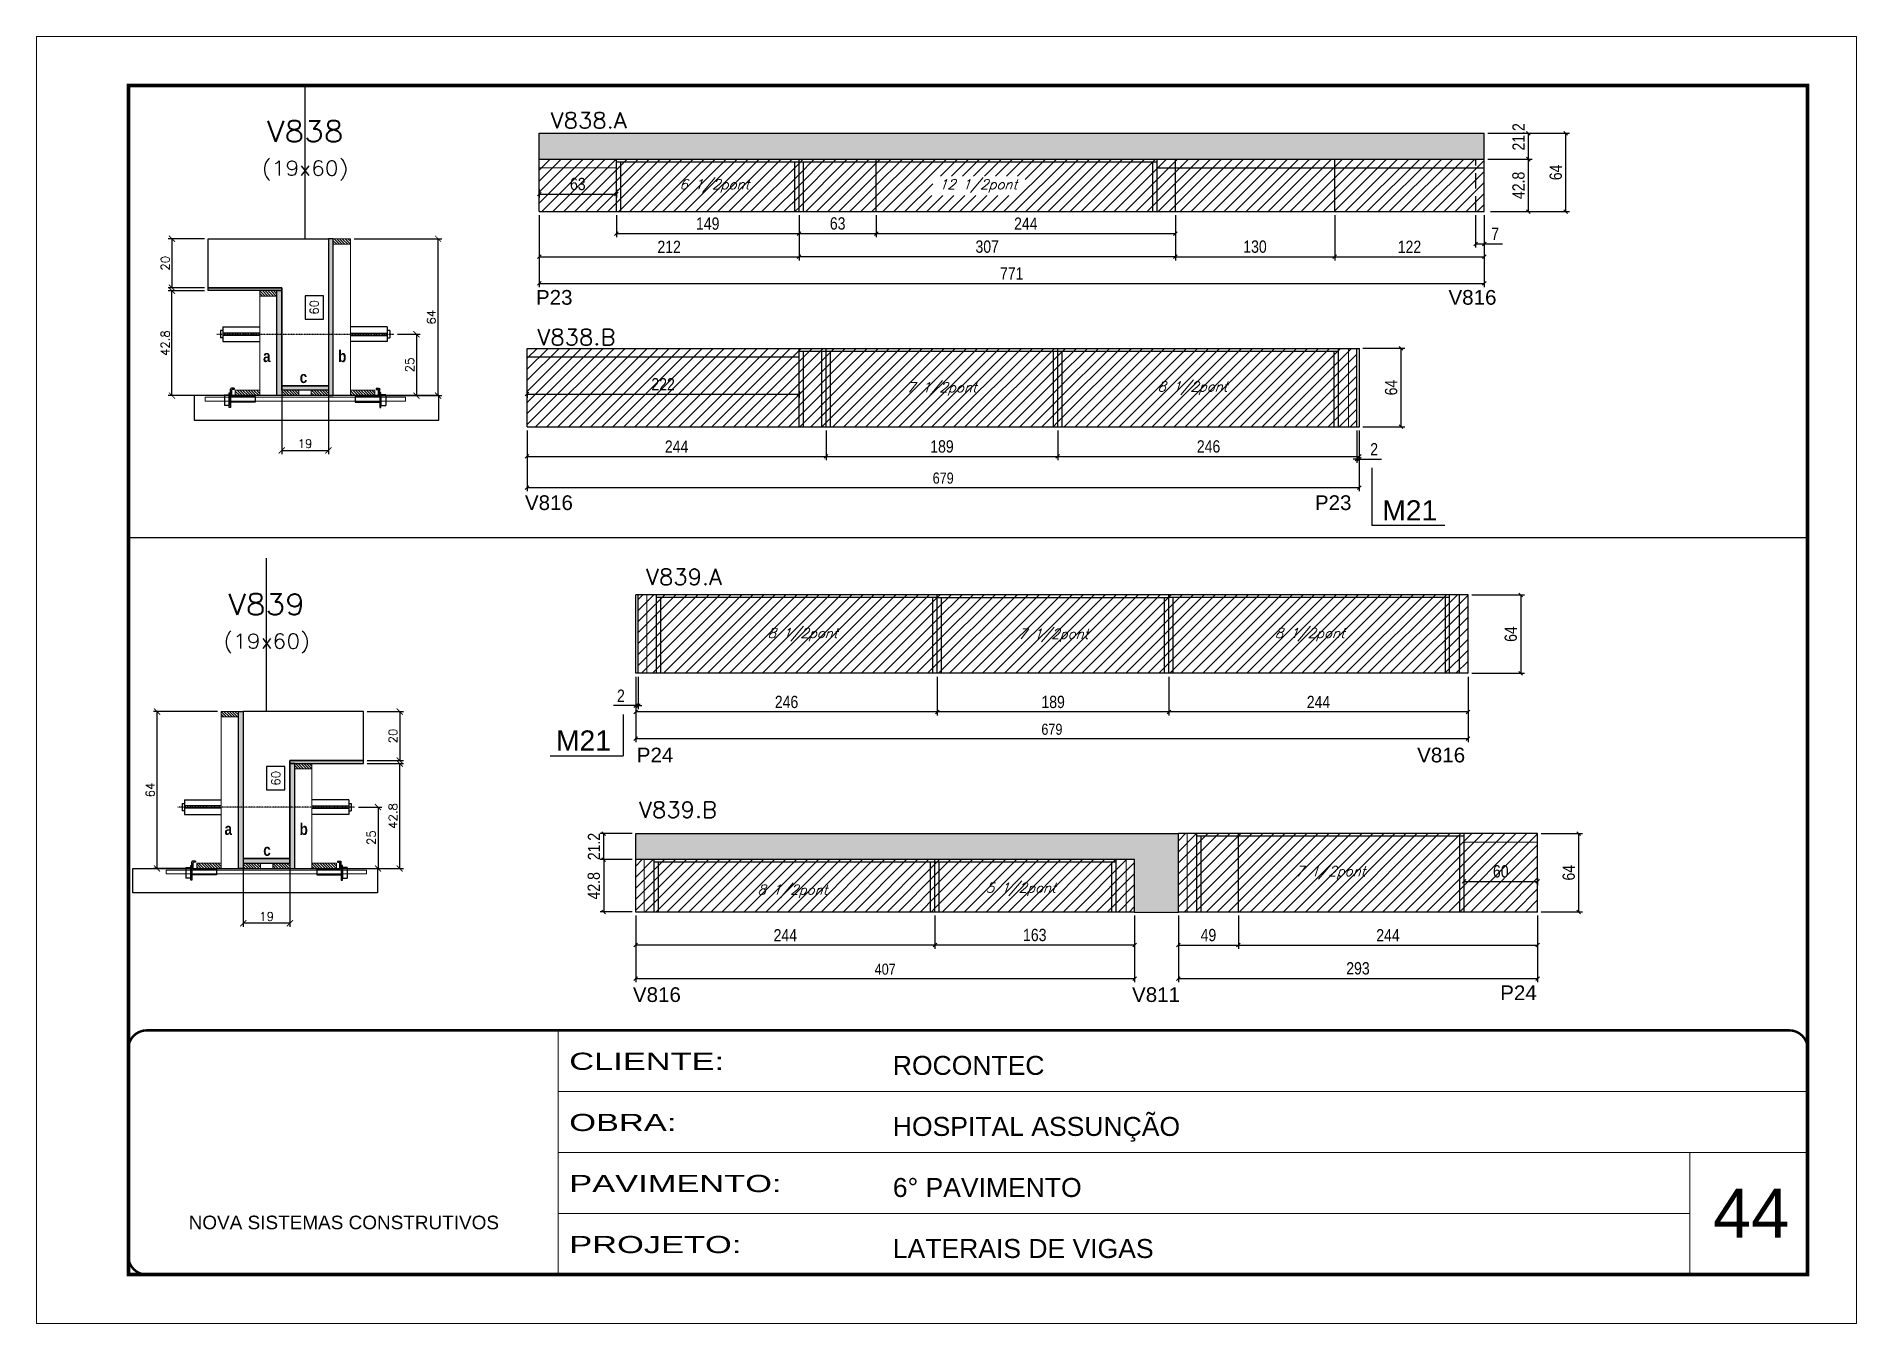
# Model space of a CAD drawing. Extents: x -20960 to -5926, y -2106 to 21915.
# Drawn here: x -7452 to -5967, y 9380 to 10430 of the extents above; entities that cross this region are included whole.
import ezdxf
from ezdxf.enums import TextEntityAlignment as Align

# ---------------------------------------------------------------- set-up
doc = ezdxf.new("R2010")
doc.units = 0
for name, pattern in [('CONTINUO', [0]), ('DASHED', [0.75, 0.5, -0.25]), ('HIDDEN', [0.375, 0.25, -0.125])]:
    doc.linetypes.add(name, pattern=pattern)
for name, color, linetype in [('5', 5, 'Continuous'), ('barrote', 251, 'Continuous'), ('COTA', 241, 'Continuous'), ('Cota Seção (2x)', 4, 'Continuous'), ('detalhes', 4, 'Continuous'), ('NOMENCLATURA', 7, 'Continuous'), ('Painéis', 200, 'Continuous'), ('presilha', 1, 'Continuous'), ('Reaproveitamento', 251, 'Continuous'), ('SARR_2.2x7', 40, 'Continuous'), ('SARR_3.5x7', 81, 'Continuous'), ('TENSOR', 3, 'Continuous'), ('texto', 7, 'Continuous'), ('Texto de Titulo', 7, 'Continuous'), ('Texto Qtd Sarr', 242, 'Continuous')]:
    doc.layers.add(name, color=color, linetype=linetype)
for name, color, linetype, lineweight in [('CARIMBO', 255, 'Continuous', 9), ('CONCRETO', 251, 'Continuous', 25), ('Folhas', 255, 'Continuous', 9), ('Hachura', 251, 'Continuous', 9), ('Madeira', 126, 'Continuous', 18), ('Sarr 2.2x7', 40, 'Continuous', 9), ('SARRAFO DE PRESSAO', 251, 'DASHED', 9), ('SCO-___-LAJ', 2, 'Continuous', 0), ('Texto Seção', 7, 'Continuous', 15)]:
    doc.layers.add(name, color=color, linetype=linetype, lineweight=lineweight)
doc.styles.add('ARIAL', font='arial.ttf')
doc.styles.add('COTA TECNICA', font='techl___.ttf', dxfattribs={"height": 10})
doc.styles.add('COTA TECNICA-50', font='techl___.ttf', dxfattribs={"height": 9})
doc.styles.add('REGUA-120', font='ROMANS.shx', dxfattribs={"height": 15})
doc.styles.add('Romans', font='romans.shx')
doc.styles.get("Standard").update_dxf_attribs({"font": 'arial.ttf'})
doc.styles.add('TECNICA', font='techb___.ttf', dxfattribs={"height": 10})
doc.styles.add('Tecnologia', font='')
doc.styles.get('Tecnologia').set_extended_font_data('Forgotten Futurist')
doc.dimstyles.new('COTA PAINEL-50', dxfattribs={"dimtxt": 9, "dimasz": 3, "dimexe": 3, "dimexo": 3, "dimgap": 3, "dimtad": 1, "dimdec": 1, "dimzin": 12, "dimdsep": 46, "dimtxsty": 'COTA TECNICA-50', "dimblk1": 'OBLIQUE', "dimblk2": 'OBLIQUE', "dimsah": 1, "dimcen": 0.9, "dimclrd": 4, "dimclre": 4, "dimclrt": 240, "dimadec": 1, "dimazin": 3, "dimtfac": 1, "dimtdec": 1, "dimtmove": 0, "dimatfit": 3, "dimfxl": 1, "dimtolj": 1, "dimtzin": 12, "dimarcsym": 0})
doc.dimstyles.new('Cota Seção (2x)', dxfattribs={"dimtxt": 7, "dimasz": 5, "dimexe": 3, "dimexo": 3, "dimgap": 2, "dimtad": 3, "dimdec": 1, "dimlfac": 0.5, "dimzin": 12, "dimdsep": 46, "dimtxsty": 'Romans', "dimblk": 'ARCHTICK', "dimcen": 0, "dimclrd": 4, "dimclre": 4, "dimclrt": 1, "dimadec": 1, "dimazin": 3, "dimtfac": 1, "dimtdec": 1, "dimtmove": 0, "dimatfit": 3, "dimldrblk": 'OBLIQUE', "dimfxl": 1, "dimtolj": 1, "dimtzin": 12, "dimarcsym": 0})
doc.dimstyles.new('Cota Seção interna', dxfattribs={"dimtxt": 7, "dimasz": 6, "dimexe": 0.18, "dimexo": 2, "dimgap": -4, "dimtad": 3, "dimdec": 1, "dimlfac": 0.5, "dimzin": 12, "dimdsep": 46, "dimtxsty": 'Romans', "dimblk": 'ARCHTICK', "dimcen": 0.09, "dimse1": 1, "dimse2": 1, "dimsd1": 1, "dimsd2": 1, "dimclrd": 180, "dimclre": 5, "dimclrt": 1, "dimadec": 0, "dimazin": 3, "dimtfac": 1, "dimtdec": 1, "dimtofl": 0, "dimtmove": 0, "dimatfit": 3, "dimldrblk": 'ARCHTICK', "dimfxl": 1, "dimtolj": 1, "dimtzin": 0, "dimarcsym": 0})
doc.dimstyles.new('PAINEL', dxfattribs={"dimtxt": 10, "dimasz": 3, "dimexe": 3, "dimexo": 3, "dimgap": 3, "dimtad": 1, "dimdec": 1, "dimzin": 12, "dimdsep": 46, "dimtxsty": 'COTA TECNICA', "dimblk1": 'OBLIQUE', "dimblk2": 'OBLIQUE', "dimsah": 1, "dimcen": 0.9, "dimclrd": 4, "dimclre": 4, "dimclrt": 240, "dimadec": 1, "dimazin": 3, "dimtfac": 1, "dimtdec": 1, "dimtmove": 0, "dimatfit": 3, "dimfxl": 1, "dimtolj": 1, "dimtzin": 12, "dimarcsym": 0})
pattern_1 = [(45, (9286.408, 12325.307), (-4.490128, 4.490128), [])]
pattern_2 = [(315, (15673.413, 1521.286), (1.12253202, 1.12253202), [])]
pattern_3 = [(315, (15704.8435, 1906.9961), (1.12253202, 1.12253202), [])]

msp = doc.modelspace()

# ---------------------------------------------------------------- texts
at = {"layer": '5', "linetype": 'Continuous'}
for s, rotation, p in [('P23', 0.00004, (-7044.46, 10210.77)), ('V816', 0.00004, (-6299.95, 10210.77)), ('V816', 0.00004, (-7053.44, 10043.29)), ('P23', 0.00004, (-6408.94, 10043.29)), ('P24', 359.99996, (-6962.18, 9837.44)), ('V816', 359.99996, (-6325.53, 9837.44)), ('V816', 0.00004, (-6965.36, 9641.99)), ('V811', 0.00004, (-6558.14, 9641.99)), ('P24', 0.00004, (-6257.74, 9643.49))]:
    msp.add_text(s, height=12, rotation=rotation, dxfattribs=at).set_placement(p)
at = {"layer": 'CARIMBO', "style": 'ARIAL'}
msp.add_text('44', height=40, dxfattribs=at).set_placement((-6084.14, 9449.78))
at = {"layer": 'detalhes', "style": 'TECNICA'}
for s, p in [('b', (-7205.85, 10163.96)), ('a', (-7267.08, 10163.98)), ('c', (-7237.18, 10146.88)), ('b', (-7237.28, 9778.25)), ('a', (-7298.51, 9778.27)), ('c', (-7266.91, 9761.17))]:
    msp.add_text(s, height=9.6, dxfattribs=at).set_placement(p)
at = {"layer": 'NOMENCLATURA', "linetype": 'Continuous'}
for p in [(-6353.96, 10034.77), (-7028.09, 9847.01)]:
    msp.add_text('M21', height=16.5, dxfattribs=at).set_placement(p)
at = {"layer": 'texto', "color": 2, "char_height": 8, "attachment_point": 5, "style": 'Romans'}
for s, insert in [('{\\Q19;\\C256;6 1/2pont}', (-6898.94, 10307.71)), ('{\\Q19;\\C256;12 1/2pont}', (-6683.76, 10307.71)), ('{\\Q19;\\C256;7 1/2pont}', (-6713.43, 10142.08)), ('{\\Q19;\\C256;8 1/2pont}', (-6508.78, 10142.69)), ('{\\Q19;\\C256;8 1/2pont}', (-6826.91, 9941.6)), ('{\\Q19;\\C256;7 1/2pont}', (-6622.25, 9941)), ('{\\Q19;\\C256;8 1/2pont}', (-6413.11, 9941.6)), ('{\\Q19;\\C256;7 1/2pont}', (-6396.26, 9747.37)), ('{\\Q19;\\C256;8 1/2pont}', (-6835.19, 9732.26)), ('{\\Q19;\\C256;5 1/2pont}', (-6648.85, 9733.87))]:
    msp.add_mtext(s, dxfattribs=dict(at, insert=insert))
at = {"layer": 'Texto Seção', "style": 'REGUA-120', "width": 1.05}
for s, p in [('V838.A', (-7032.39, 10354.69)), ('V838.B', (-7043.29, 10177.8)), ('V839.A', (-6954.65, 9982.25)), ('V839.B', (-6960.41, 9792.29))]:
    msp.add_text(s, height=13, dxfattribs=at).set_placement(p)

# ---------------------------------------------------------------- blocks, each defined once
blk = doc.blocks.new('9999999999')
at = {"color": 30, "linetype": 'CONTINUO'}
for p, q in [((98564.6, 34230.2), (98564.6, 34429.4)), ((98564.6, 34379.6), (99584, 34379.6)), ((98564.6, 34329.8), (99488, 34329.8)), ((99584, 34329.8), (99488, 34329.8)), ((99488, 34329.8), (99488, 34230.2)), ((98564.6, 34280), (99488, 34280))]:
    blk.add_line(p, q, dxfattribs=at)
at = {"color": 30, "linetype": 'CONTINUO', "const_width": 2}
blk.add_lwpolyline([(99584, 34230.2), (99584, 34414.4, 0.414214), (99569, 34429.4), (98229, 34429.4, 0.414214), (98214, 34414.4), (98214, 34245.2, 0.414214), (98229, 34230.2), (99584, 34230.2)], format="xyb", dxfattribs=at)
at = {"layer": 'Folhas'}
blk.add_lwpolyline([(98139, 34190.2), (99624, 34190.2), (99624, 35240.2), (98139, 35240.2)], close=True, dxfattribs=at)
at = {"layer": 'Folhas', "color": 30, "const_width": 3}
blk.add_lwpolyline([(98214, 34230.2), (99584, 34230.2), (99584, 35200.2), (98214, 35200.2)], close=True, dxfattribs=at)
at = {"color": 7, "linetype": 'Continuous', "ltscale": 5, "style": 'ARIAL'}
for s, height, p in [('ROCONTEC', 15.48, (98837.7, 34393.1)), ('HOSPITAL ASSUNÇÃO', 15.483, (98837.7, 34343.3)), ('6° PAVIMENTO', 15.483, (98837.7, 34293.5)), ('NOVA SISTEMAS CONSTRUTIVOS', 11.059, (98263.2, 34267.2)), ('LATERAIS DE VIGAS', 15.483, (98837.7, 34243.7))]:
    blk.add_text(s, height=height, dxfattribs=at).set_placement(p)
at = {"layer": 'Folhas', "color": 7, "style": 'Tecnologia', "width": 1.5}
for s, p in [('CLIENTE:', (98573.7, 34397.2)), ('OBRA:', (98573.7, 34347.3)), ('PAVIMENTO:', (98573.7, 34297.5)), ('PROJETO:', (98573.7, 34247.7))]:
    blk.add_text(s, height=14, dxfattribs=at).set_placement(p)
blk = doc.blocks.new('_Oblique')
at = {"color": 0, "linetype": 'ByBlock', "lineweight": -2}
blk.add_line((-0.5, -0.5), (0.5, 0.5), dxfattribs=at)
blk = doc.blocks.new('*D1525')
at = {"layer": 'COTA', "color": 4, "linetype": 'ByBlock', "lineweight": -2, "transparency": 16777216}
for p, q in [((-6528, 9907.1), (-6528, 9875.6)), ((-6284, 9907.1), (-6284, 9875.6)), ((-6284, 9878.6), (-6528, 9878.6))]:
    blk.add_line(p, q, dxfattribs=at)
at = {"layer": 'Defpoints', "color": 0, "linetype": 'ByBlock', "transparency": 16777216}
for p in [(-6528, 9910.1), (-6284, 9910.1), (-6528, 9878.6)]:
    blk.add_point(p, dxfattribs=at)
at = {"layer": 'COTA', "color": 4, "linetype": 'ByBlock', "lineweight": -2, "transparency": 16777216, "xscale": 3, "yscale": 3, "zscale": 3, "rotation": 180}
blk.add_blockref('_Oblique', (-6528, 9878.6), dxfattribs=at)
at = {"layer": 'COTA', "color": 4, "linetype": 'ByBlock', "lineweight": -2, "transparency": 16777216, "xscale": 3, "yscale": 3, "zscale": 3}
blk.add_blockref('_Oblique', (-6284, 9878.6), dxfattribs=at)
at = {"layer": 'COTA', "color": 240, "linetype": 'ByBlock', "transparency": 16777216, "insert": (-6406, 9886.7), "char_height": 10, "attachment_point": 5, "style": 'COTA TECNICA'}
blk.add_mtext('\\A1;244', dxfattribs=at)
blk = doc.blocks.new('*D1526')
at = {"layer": 'COTA', "color": 4, "linetype": 'ByBlock', "lineweight": -2, "transparency": 16777216}
for p, q in [((-6717, 9907.1), (-6717, 9875.6)), ((-6528, 9907.1), (-6528, 9875.6)), ((-6528, 9878.6), (-6717, 9878.6))]:
    blk.add_line(p, q, dxfattribs=at)
at = {"layer": 'Defpoints', "color": 0, "linetype": 'ByBlock', "transparency": 16777216}
for p in [(-6717, 9910.1), (-6528, 9910.1), (-6717, 9878.6)]:
    blk.add_point(p, dxfattribs=at)
at = {"layer": 'COTA', "color": 4, "linetype": 'ByBlock', "lineweight": -2, "transparency": 16777216, "xscale": 3, "yscale": 3, "zscale": 3, "rotation": 180}
blk.add_blockref('_Oblique', (-6717, 9878.6), dxfattribs=at)
at = {"layer": 'COTA', "color": 4, "linetype": 'ByBlock', "lineweight": -2, "transparency": 16777216, "xscale": 3, "yscale": 3, "zscale": 3}
blk.add_blockref('_Oblique', (-6528, 9878.6), dxfattribs=at)
at = {"layer": 'COTA', "color": 240, "linetype": 'ByBlock', "transparency": 16777216, "insert": (-6622.5, 9886.7), "char_height": 10, "attachment_point": 5, "style": 'COTA TECNICA'}
blk.add_mtext('\\A1;189', dxfattribs=at)
blk = doc.blocks.new('*D1589')
at = {"layer": 'COTA', "color": 4, "linetype": 'ByBlock', "lineweight": -2, "transparency": 16777216}
for p, q in [((-6963, 9907.1), (-6963, 9875.6)), ((-6717, 9907.1), (-6717, 9875.6)), ((-6717, 9878.6), (-6963, 9878.6))]:
    blk.add_line(p, q, dxfattribs=at)
at = {"layer": 'Defpoints', "color": 0, "linetype": 'ByBlock', "transparency": 16777216}
for p in [(-6963, 9910.1), (-6717, 9910.1), (-6963, 9878.6)]:
    blk.add_point(p, dxfattribs=at)
at = {"layer": 'COTA', "color": 4, "linetype": 'ByBlock', "lineweight": -2, "transparency": 16777216, "xscale": 3, "yscale": 3, "zscale": 3, "rotation": 180}
blk.add_blockref('_Oblique', (-6963, 9878.6), dxfattribs=at)
at = {"layer": 'COTA', "color": 4, "linetype": 'ByBlock', "lineweight": -2, "transparency": 16777216, "xscale": 3, "yscale": 3, "zscale": 3}
blk.add_blockref('_Oblique', (-6717, 9878.6), dxfattribs=at)
at = {"layer": 'COTA', "color": 240, "linetype": 'ByBlock', "transparency": 16777216, "insert": (-6840, 9886.7), "char_height": 10, "attachment_point": 5, "style": 'COTA TECNICA'}
blk.add_mtext('\\A1;246', dxfattribs=at)
blk = doc.blocks.new('*D1590')
at = {"layer": 'COTA', "color": 4, "linetype": 'ByBlock', "lineweight": -2, "transparency": 16777216}
for p, q in [((-6963, 9907.1), (-6963, 9880.8)), ((-6961, 9907.1), (-6961, 9880.8)), ((-6963, 9883.8), (-6981.1, 9883.8)), ((-6961, 9883.8), (-6963, 9883.8)), ((-6961, 9883.8), (-6958, 9883.8))]:
    blk.add_line(p, q, dxfattribs=at)
at = {"layer": 'Defpoints', "color": 0, "linetype": 'ByBlock', "transparency": 16777216}
for p in [(-6963, 9910.1), (-6961, 9910.1), (-6963, 9883.8)]:
    blk.add_point(p, dxfattribs=at)
at = {"layer": 'COTA', "color": 4, "linetype": 'ByBlock', "lineweight": -2, "transparency": 16777216, "xscale": 3, "yscale": 3, "zscale": 3}
blk.add_blockref('_Oblique', (-6963, 9883.8), dxfattribs=at)
at = {"layer": 'COTA', "color": 4, "linetype": 'ByBlock', "lineweight": -2, "transparency": 16777216, "xscale": 3, "yscale": 3, "zscale": 3, "rotation": 180}
blk.add_blockref('_Oblique', (-6961, 9883.8), dxfattribs=at)
at = {"layer": 'COTA', "color": 240, "linetype": 'ByBlock', "transparency": 16777216, "insert": (-6975.1, 9891.8), "char_height": 10, "attachment_point": 5, "style": 'COTA TECNICA'}
blk.add_mtext('\\A1;2', dxfattribs=at)
blk = doc.blocks.new('*D1591')
at = {"layer": 'COTA', "color": 4, "linetype": 'ByBlock', "lineweight": -2, "transparency": 16777216}
for p, q in [((-6281, 9974.1), (-6238, 9974.1)), ((-6241, 9974.1), (-6241, 9910.1)), ((-6281, 9910.1), (-6238, 9910.1))]:
    blk.add_line(p, q, dxfattribs=at)
at = {"layer": 'Defpoints', "color": 0, "linetype": 'ByBlock', "transparency": 16777216}
for p in [(-6284, 9974.1), (-6284, 9910.1), (-6241, 9910.1)]:
    blk.add_point(p, dxfattribs=at)
at = {"layer": 'COTA', "color": 4, "linetype": 'ByBlock', "lineweight": -2, "transparency": 16777216, "xscale": 3, "yscale": 3, "zscale": 3}
for p, rotation in [((-6241, 9974.1), 90), ((-6241, 9910.1), 270)]:
    blk.add_blockref('_Oblique', p, dxfattribs=dict(at, rotation=rotation))
at = {"layer": 'COTA', "color": 240, "linetype": 'ByBlock', "transparency": 16777216, "insert": (-6249.1, 9942.1), "char_height": 10, "attachment_point": 5, "rotation": 90, "style": 'COTA TECNICA'}
blk.add_mtext('\\A1;64', dxfattribs=at)
blk = doc.blocks.new('*D1592')
at = {"layer": 'COTA', "color": 4, "linetype": 'ByBlock', "lineweight": -2, "transparency": 16777216}
for p, q in [((-6719, 9712.4), (-6719, 9685.4)), ((-6556, 9712.4), (-6556, 9685.4)), ((-6556, 9688.4), (-6719, 9688.4))]:
    blk.add_line(p, q, dxfattribs=at)
at = {"layer": 'Defpoints', "color": 0, "linetype": 'ByBlock', "transparency": 16777216}
for p in [(-6719, 9715.4), (-6556, 9715.4), (-6719, 9688.4)]:
    blk.add_point(p, dxfattribs=at)
at = {"layer": 'COTA', "color": 4, "linetype": 'ByBlock', "lineweight": -2, "transparency": 16777216, "xscale": 3, "yscale": 3, "zscale": 3, "rotation": 180}
blk.add_blockref('_Oblique', (-6719, 9688.4), dxfattribs=at)
at = {"layer": 'COTA', "color": 4, "linetype": 'ByBlock', "lineweight": -2, "transparency": 16777216, "xscale": 3, "yscale": 3, "zscale": 3}
blk.add_blockref('_Oblique', (-6556, 9688.4), dxfattribs=at)
at = {"layer": 'COTA', "color": 240, "linetype": 'ByBlock', "transparency": 16777216, "insert": (-6637.5, 9696.6), "char_height": 10, "attachment_point": 5, "style": 'COTA TECNICA'}
blk.add_mtext('\\A1;163', dxfattribs=at)
blk = doc.blocks.new('*D1593')
at = {"layer": 'COTA', "color": 4, "linetype": 'ByBlock', "lineweight": -2, "transparency": 16777216}
for p, q in [((-6963, 9712.4), (-6963, 9685.4)), ((-6719, 9712.4), (-6719, 9685.4)), ((-6719, 9688.4), (-6963, 9688.4))]:
    blk.add_line(p, q, dxfattribs=at)
at = {"layer": 'Defpoints', "color": 0, "linetype": 'ByBlock', "transparency": 16777216}
for p in [(-6963, 9715.4), (-6719, 9715.4), (-6963, 9688.4)]:
    blk.add_point(p, dxfattribs=at)
at = {"layer": 'COTA', "color": 4, "linetype": 'ByBlock', "lineweight": -2, "transparency": 16777216, "xscale": 3, "yscale": 3, "zscale": 3, "rotation": 180}
blk.add_blockref('_Oblique', (-6963, 9688.4), dxfattribs=at)
at = {"layer": 'COTA', "color": 4, "linetype": 'ByBlock', "lineweight": -2, "transparency": 16777216, "xscale": 3, "yscale": 3, "zscale": 3}
blk.add_blockref('_Oblique', (-6719, 9688.4), dxfattribs=at)
at = {"layer": 'COTA', "color": 240, "linetype": 'ByBlock', "transparency": 16777216, "insert": (-6841, 9696.4), "char_height": 10, "attachment_point": 5, "style": 'COTA TECNICA'}
blk.add_mtext('\\A1;244', dxfattribs=at)
blk = doc.blocks.new('*D1527')
at = {"layer": 'COTA', "color": 4, "linetype": 'ByBlock', "lineweight": -2, "transparency": 16777216}
for p, q in [((-6966, 9758.2), (-6992.1, 9758.2)), ((-6989.1, 9758.2), (-6989.1, 9715.4)), ((-6966, 9715.4), (-6992.1, 9715.4))]:
    blk.add_line(p, q, dxfattribs=at)
at = {"layer": 'Defpoints', "color": 0, "linetype": 'ByBlock', "transparency": 16777216}
for p in [(-6963, 9758.2), (-6989.1, 9715.4), (-6963, 9715.4)]:
    blk.add_point(p, dxfattribs=at)
at = {"layer": 'COTA', "color": 4, "linetype": 'ByBlock', "lineweight": -2, "transparency": 16777216, "xscale": 3, "yscale": 3, "zscale": 3}
for p, rotation in [((-6989.1, 9758.2), 90), ((-6989.1, 9715.4), 270)]:
    blk.add_blockref('_Oblique', p, dxfattribs=dict(at, rotation=rotation))
at = {"layer": 'COTA', "color": 240, "linetype": 'ByBlock', "transparency": 16777216, "insert": (-6997.2, 9736.8), "char_height": 10, "attachment_point": 5, "rotation": 90, "style": 'COTA TECNICA'}
blk.add_mtext('\\A1;42.8', dxfattribs=at)
blk = doc.blocks.new('*D1528')
at = {"layer": 'COTA', "color": 4, "linetype": 'ByBlock', "lineweight": -2, "transparency": 16777216}
for p, q in [((-6966, 9779.4), (-6992.1, 9779.4)), ((-6989.1, 9758.2), (-6989.1, 9779.4)), ((-6966, 9758.2), (-6992.1, 9758.2))]:
    blk.add_line(p, q, dxfattribs=at)
at = {"layer": 'Defpoints', "color": 0, "linetype": 'ByBlock', "transparency": 16777216}
for p in [(-6989.1, 9779.4), (-6963, 9779.4), (-6963, 9758.2)]:
    blk.add_point(p, dxfattribs=at)
at = {"layer": 'COTA', "color": 4, "linetype": 'ByBlock', "lineweight": -2, "transparency": 16777216, "xscale": 3, "yscale": 3, "zscale": 3}
for p, rotation in [((-6989.1, 9779.4), 90), ((-6989.1, 9758.2), 270)]:
    blk.add_blockref('_Oblique', p, dxfattribs=dict(at, rotation=rotation))
at = {"layer": 'COTA', "color": 240, "linetype": 'ByBlock', "transparency": 16777216, "insert": (-6997.1, 9768.8), "char_height": 10, "attachment_point": 5, "rotation": 90, "style": 'COTA TECNICA'}
blk.add_mtext('\\A1;21.2', dxfattribs=at)
blk = doc.blocks.new('*D1529')
at = {"layer": 'COTA', "color": 4, "linetype": 'ByBlock', "lineweight": -2, "transparency": 16777216}
for p, q in [((-6224.3, 9779.4), (-6190.7, 9779.4)), ((-6193.7, 9715.4), (-6193.7, 9779.4)), ((-6224.3, 9715.4), (-6190.7, 9715.4))]:
    blk.add_line(p, q, dxfattribs=at)
at = {"layer": 'Defpoints', "color": 0, "linetype": 'ByBlock', "transparency": 16777216}
for p in [(-6227.3, 9779.4), (-6193.7, 9779.4), (-6227.3, 9715.4)]:
    blk.add_point(p, dxfattribs=at)
at = {"layer": 'COTA', "color": 4, "linetype": 'ByBlock', "lineweight": -2, "transparency": 16777216, "xscale": 3, "yscale": 3, "zscale": 3}
for p, rotation in [((-6193.7, 9779.4), 90), ((-6193.7, 9715.4), 270)]:
    blk.add_blockref('_Oblique', p, dxfattribs=dict(at, rotation=rotation))
at = {"layer": 'COTA', "color": 240, "linetype": 'ByBlock', "transparency": 16777216, "insert": (-6201.8, 9747.4), "char_height": 10, "attachment_point": 5, "rotation": 90, "style": 'COTA TECNICA'}
blk.add_mtext('\\A1;64', dxfattribs=at)
blk = doc.blocks.new('*D1594')
at = {"layer": 'COTA', "color": 4, "linetype": 'ByBlock', "lineweight": -2, "transparency": 16777216}
for p, q in [((-6520.3, 9712.4), (-6520.3, 9658.1)), ((-6227.3, 9712.4), (-6227.3, 9658.1)), ((-6520.3, 9661.1), (-6227.3, 9661.1))]:
    blk.add_line(p, q, dxfattribs=at)
at = {"layer": 'Defpoints', "color": 0, "linetype": 'ByBlock', "transparency": 16777216}
for p in [(-6520.3, 9715.4), (-6227.3, 9715.4), (-6227.3, 9661.1)]:
    blk.add_point(p, dxfattribs=at)
at = {"layer": 'COTA', "color": 4, "linetype": 'ByBlock', "lineweight": -2, "transparency": 16777216, "xscale": 3, "yscale": 3, "zscale": 3, "rotation": 180}
blk.add_blockref('_Oblique', (-6520.3, 9661.1), dxfattribs=at)
at = {"layer": 'COTA', "color": 4, "linetype": 'ByBlock', "lineweight": -2, "transparency": 16777216, "xscale": 3, "yscale": 3, "zscale": 3}
blk.add_blockref('_Oblique', (-6227.3, 9661.1), dxfattribs=at)
at = {"layer": 'COTA', "color": 240, "linetype": 'ByBlock', "transparency": 16777216, "insert": (-6373.8, 9669.4), "char_height": 10, "attachment_point": 5, "style": 'COTA TECNICA'}
blk.add_mtext('\\A1;293', dxfattribs=at)
blk = doc.blocks.new('*D1595')
at = {"layer": 'COTA', "color": 4, "linetype": 'ByBlock', "lineweight": -2, "transparency": 16777216}
for p, q in [((-6520.3, 9712.4), (-6520.3, 9685.4)), ((-6471.3, 9712.4), (-6471.3, 9685.4)), ((-6520.3, 9688.4), (-6471.3, 9688.4))]:
    blk.add_line(p, q, dxfattribs=at)
at = {"layer": 'Defpoints', "color": 0, "linetype": 'ByBlock', "transparency": 16777216}
for p in [(-6520.3, 9715.4), (-6471.3, 9715.4), (-6471.3, 9688.4)]:
    blk.add_point(p, dxfattribs=at)
at = {"layer": 'COTA', "color": 4, "linetype": 'ByBlock', "lineweight": -2, "transparency": 16777216, "xscale": 3, "yscale": 3, "zscale": 3, "rotation": 180}
blk.add_blockref('_Oblique', (-6520.3, 9688.4), dxfattribs=at)
at = {"layer": 'COTA', "color": 4, "linetype": 'ByBlock', "lineweight": -2, "transparency": 16777216, "xscale": 3, "yscale": 3, "zscale": 3}
blk.add_blockref('_Oblique', (-6471.3, 9688.4), dxfattribs=at)
at = {"layer": 'COTA', "color": 240, "linetype": 'ByBlock', "transparency": 16777216, "insert": (-6495.8, 9696.5), "char_height": 10, "attachment_point": 5, "style": 'COTA TECNICA'}
blk.add_mtext('\\A1;49', dxfattribs=at)
blk = doc.blocks.new('*D1596')
at = {"layer": 'COTA', "color": 4, "linetype": 'ByBlock', "lineweight": -2, "transparency": 16777216}
for p, q in [((-6471.3, 9712.4), (-6471.3, 9685.4)), ((-6227.3, 9712.4), (-6227.3, 9685.4)), ((-6471.3, 9688.4), (-6227.3, 9688.4))]:
    blk.add_line(p, q, dxfattribs=at)
at = {"layer": 'Defpoints', "color": 0, "linetype": 'ByBlock', "transparency": 16777216}
for p in [(-6471.3, 9715.4), (-6227.3, 9715.4), (-6227.3, 9688.4)]:
    blk.add_point(p, dxfattribs=at)
at = {"layer": 'COTA', "color": 4, "linetype": 'ByBlock', "lineweight": -2, "transparency": 16777216, "xscale": 3, "yscale": 3, "zscale": 3, "rotation": 180}
blk.add_blockref('_Oblique', (-6471.3, 9688.4), dxfattribs=at)
at = {"layer": 'COTA', "color": 4, "linetype": 'ByBlock', "lineweight": -2, "transparency": 16777216, "xscale": 3, "yscale": 3, "zscale": 3}
blk.add_blockref('_Oblique', (-6227.3, 9688.4), dxfattribs=at)
at = {"layer": 'COTA', "color": 240, "linetype": 'ByBlock', "transparency": 16777216, "insert": (-6349.3, 9696.4), "char_height": 10, "attachment_point": 5, "style": 'COTA TECNICA'}
blk.add_mtext('\\A1;244', dxfattribs=at)
blk = doc.blocks.new('*D1597')
at = {"layer": 'COTA', "color": 4, "linetype": 'ByBlock', "lineweight": -2, "transparency": 16777216}
for p, q in [((-6287.3, 9743.3), (-6287.3, 9737.4)), ((-6227.3, 9743.3), (-6227.3, 9737.4)), ((-6287.3, 9740.4), (-6227.3, 9740.4))]:
    blk.add_line(p, q, dxfattribs=at)
at = {"layer": 'Defpoints', "color": 0, "linetype": 'ByBlock', "transparency": 16777216}
for p in [(-6287.3, 9746.3), (-6227.3, 9746.3), (-6227.3, 9740.4)]:
    blk.add_point(p, dxfattribs=at)
at = {"layer": 'COTA', "color": 4, "linetype": 'ByBlock', "lineweight": -2, "transparency": 16777216, "xscale": 3, "yscale": 3, "zscale": 3, "rotation": 180}
blk.add_blockref('_Oblique', (-6287.3, 9740.4), dxfattribs=at)
at = {"layer": 'COTA', "color": 4, "linetype": 'ByBlock', "lineweight": -2, "transparency": 16777216, "xscale": 3, "yscale": 3, "zscale": 3}
blk.add_blockref('_Oblique', (-6227.3, 9740.4), dxfattribs=at)
at = {"layer": 'COTA', "color": 240, "linetype": 'ByBlock', "transparency": 16777216, "insert": (-6257.3, 9748.5), "char_height": 10, "attachment_point": 5, "style": 'COTA TECNICA'}
blk.add_mtext('\\A1;60', dxfattribs=at)
blk = doc.blocks.new('_ArchTick')
at = {"color": 0, "linetype": 'ByBlock', "const_width": 0.15}
blk.add_lwpolyline([(-0.5, -0.5), (0.5, 0.5)], dxfattribs=at)
blk = doc.blocks.new('*D1530')
at = {"layer": 'COTA', "color": 4, "lineweight": -2, "transparency": 16777216}
for p, q in [((-7182.2, 9836.5), (-7152.6, 9836.5)), ((-7155.6, 9750.9), (-7155.6, 9836.5)), ((-7204.2, 9750.9), (-7152.6, 9750.9))]:
    blk.add_line(p, q, dxfattribs=at)
at = {"layer": 'Defpoints', "color": 0, "transparency": 16777216}
for p in [(-7185.2, 9836.5), (-7155.6, 9836.5), (-7207.2, 9750.9)]:
    blk.add_point(p, dxfattribs=at)
at = {"layer": 'COTA', "color": 4, "lineweight": -2, "transparency": 16777216, "xscale": 5, "yscale": 5, "zscale": 5}
for p, rotation in [((-7155.6, 9836.5), 90), ((-7155.6, 9750.9), 270)]:
    blk.add_blockref('_ArchTick', p, dxfattribs=dict(at, rotation=rotation))
at = {"layer": 'COTA', "color": 1, "transparency": 16777216, "insert": (-7161.1, 9793.7), "char_height": 7, "attachment_point": 5, "rotation": 90, "style": 'Romans'}
blk.add_mtext('\\A1;42.8', dxfattribs=at)
blk = doc.blocks.new('*D1531')
at = {"layer": 'COTA', "color": 4, "lineweight": -2, "transparency": 16777216}
for p, q in [((-7182.2, 9878.9), (-7152.6, 9878.9)), ((-7155.6, 9878.9), (-7155.6, 9838.9)), ((-7182.2, 9838.9), (-7152.6, 9838.9))]:
    blk.add_line(p, q, dxfattribs=at)
at = {"layer": 'Defpoints', "color": 0, "transparency": 16777216}
for p in [(-7185.2, 9878.9), (-7185.2, 9838.9), (-7155.6, 9838.9)]:
    blk.add_point(p, dxfattribs=at)
at = {"layer": 'COTA', "color": 4, "lineweight": -2, "transparency": 16777216, "xscale": 5, "yscale": 5, "zscale": 5}
for p, rotation in [((-7155.6, 9878.9), 90), ((-7155.6, 9838.9), 270)]:
    blk.add_blockref('_ArchTick', p, dxfattribs=dict(at, rotation=rotation))
at = {"layer": 'COTA', "color": 1, "transparency": 16777216, "insert": (-7161.1, 9858.9), "char_height": 7, "attachment_point": 5, "rotation": 90, "style": 'Romans'}
blk.add_mtext('\\A1;20', dxfattribs=at)
blk = doc.blocks.new('*D1532')
at = {"layer": 'COTA', "color": 4, "lineweight": -2, "transparency": 16777216}
for p, q in [((-7304.2, 9878.9), (-7356.6, 9878.9)), ((-7353.6, 9750.9), (-7353.6, 9878.9)), ((-7324.2, 9750.9), (-7356.6, 9750.9))]:
    blk.add_line(p, q, dxfattribs=at)
at = {"layer": 'Defpoints', "color": 0, "transparency": 16777216}
for p in [(-7353.6, 9878.9), (-7301.2, 9878.9), (-7321.2, 9750.9)]:
    blk.add_point(p, dxfattribs=at)
at = {"layer": 'COTA', "color": 4, "lineweight": -2, "transparency": 16777216, "xscale": 5, "yscale": 5, "zscale": 5}
for p, rotation in [((-7353.6, 9878.9), 90), ((-7353.6, 9750.9), 270)]:
    blk.add_blockref('_ArchTick', p, dxfattribs=dict(at, rotation=rotation))
at = {"layer": 'COTA', "color": 1, "transparency": 16777216, "insert": (-7359.1, 9814.9), "char_height": 7, "attachment_point": 5, "rotation": 90, "style": 'Romans'}
blk.add_mtext('\\A1;64', dxfattribs=at)
blk = doc.blocks.new('*D1533')
at = {"layer": 'Cota Seção (2x)', "color": 180, "lineweight": -2, "transparency": 16777216}
for p, q in [((-7249.2, 9834), (-7264.2, 9834)), ((-7264.2, 9834), (-7264.2, 9815)), ((-7249.2, 9815), (-7249.2, 9834)), ((-7264.2, 9815), (-7249.2, 9815))]:
    blk.add_line(p, q, dxfattribs=at)
at = {"layer": 'Defpoints', "color": 0, "transparency": 16777216}
for p in [(-7245.2, 9878.9), (-7245.2, 9878.9), (-7245.2, 9758.9)]:
    blk.add_point(p, dxfattribs=at)
at = {"layer": 'Cota Seção (2x)', "color": 1, "transparency": 16777216, "insert": (-7256.7, 9824.5), "char_height": 7, "attachment_point": 5, "rotation": 90, "style": 'Romans'}
blk.add_mtext('\\A1;60', dxfattribs=at)
blk = doc.blocks.new('titulo1')
at = {"layer": 'Defpoints', "color": 252, "linetype": 'HIDDEN', "ltscale": 2}
blk.add_line((0, 0), (0, 125), dxfattribs=at)
at = {"layer": 'Defpoints', "style": 'Romans', "oblique": 15}
blk.add_attdef('FOLHA', text='', height=10, dxfattribs=at).set_placement((0, 15.6), align=Align.MIDDLE_CENTER)
at = {"layer": 'Texto Qtd Sarr', "color": 3, "style": 'Romans', "oblique": 15}
for tag, height, p in [('TITULO', 17, (0, 71.4)), ('SEÇÃO', 12, (0, 41.5))]:
    blk.add_attdef(tag, text='', height=height, dxfattribs=at).set_placement(p, align=Align.MIDDLE_CENTER)
blk = doc.blocks.new('PRESILHA METÁLICA 1')
at = {"layer": 'presilha'}
for p, q in [((0, 13), (6, 13)), ((0, 13), (0, 0)), ((6, 0), (0, 0)), ((6, 15.5), (7.5, 15.5)), ((6, -2.5), (6, 15.5)), ((6, 13), (6, 0)), ((7.5, 10.6), (7.5, 19.9)), ((7.5, 15.5), (7.5, -2.5)), ((37.5, 4.1), (7.5, 4.1)), ((12, 21), (8.6, 21)), ((9, 11.6), (9, 18.9)), ((12, 19.5), (9.6, 19.5)), ((37.5, 11), (9.6, 11)), ((12, 21), (12, 19.5)), ((37.5, 11), (37.5, 4.1)), ((7.5, -2.5), (6, -2.5))]:
    blk.add_line(p, q, dxfattribs=at)
for centre, radius, start, end in [((8.6, 19.9), 1.14, 90, 180), ((9.6, 18.9), 0.57, 90, 180), ((9.6, 11.6), 0.57, 180, 270)]:
    blk.add_arc(centre, radius, start, end, dxfattribs=at)
blk = doc.blocks.new('*D1534')
at = {"layer": 'COTA', "color": 4, "lineweight": -2, "transparency": 16777216}
for p, q in [((-7283.2, 9752.3), (-7283.2, 9703.2)), ((-7245.2, 9752.3), (-7245.2, 9703.2)), ((-7245.2, 9706.2), (-7283.2, 9706.2))]:
    blk.add_line(p, q, dxfattribs=at)
at = {"layer": 'Defpoints', "color": 0, "transparency": 16777216}
for p in [(-7283.2, 9755.3), (-7245.2, 9755.3), (-7283.2, 9706.2)]:
    blk.add_point(p, dxfattribs=at)
at = {"layer": 'COTA', "color": 4, "lineweight": -2, "transparency": 16777216, "xscale": 5, "yscale": 5, "zscale": 5, "rotation": 180}
blk.add_blockref('_ArchTick', (-7283.2, 9706.2), dxfattribs=at)
at = {"layer": 'COTA', "color": 4, "lineweight": -2, "transparency": 16777216, "xscale": 5, "yscale": 5, "zscale": 5}
blk.add_blockref('_ArchTick', (-7245.2, 9706.2), dxfattribs=at)
at = {"layer": 'COTA', "color": 1, "transparency": 16777216, "insert": (-7264.2, 9711.7), "char_height": 7, "attachment_point": 5, "style": 'Romans'}
blk.add_mtext('\\A1;19', dxfattribs=at)
blk = doc.blocks.new('*D1535')
at = {"layer": 'COTA', "color": 4, "lineweight": -2, "transparency": 16777216}
for p, q in [((-7189.2, 9801), (-7170.3, 9801)), ((-7173.3, 9801), (-7173.3, 9750.9)), ((-7188.9, 9750.9), (-7170.3, 9750.9))]:
    blk.add_line(p, q, dxfattribs=at)
at = {"layer": 'Defpoints', "color": 0, "transparency": 16777216}
for p in [(-7192.2, 9801), (-7191.9, 9750.9), (-7173.3, 9750.9)]:
    blk.add_point(p, dxfattribs=at)
at = {"layer": 'COTA', "color": 4, "lineweight": -2, "transparency": 16777216, "xscale": 5, "yscale": 5, "zscale": 5}
for p, rotation in [((-7173.3, 9801), 90), ((-7173.3, 9750.9), 270)]:
    blk.add_blockref('_ArchTick', p, dxfattribs=dict(at, rotation=rotation))
at = {"layer": 'COTA', "color": 1, "transparency": 16777216, "insert": (-7178.8, 9776), "char_height": 7, "attachment_point": 5, "rotation": 90, "style": 'Romans'}
blk.add_mtext('\\A1;25', dxfattribs=at)
blk = doc.blocks.new('*D1536')
at = {"layer": 'COTA', "color": 4, "linetype": 'ByBlock', "lineweight": -2, "transparency": 16777216}
for p, q in [((-6963, 9712.4), (-6963, 9658.1)), ((-6556, 9712.4), (-6556, 9658.1)), ((-6963, 9661.1), (-6556, 9661.1))]:
    blk.add_line(p, q, dxfattribs=at)
at = {"layer": 'Defpoints', "color": 0, "linetype": 'ByBlock', "transparency": 16777216}
for p in [(-6963, 9715.4), (-6556, 9715.4), (-6556, 9661.1)]:
    blk.add_point(p, dxfattribs=at)
at = {"layer": 'COTA', "color": 4, "linetype": 'ByBlock', "lineweight": -2, "transparency": 16777216, "xscale": 3, "yscale": 3, "zscale": 3}
for p, rotation in [((-6963, 9661.1), 179.9995752970141), ((-6556, 9661.1), 359.9995752970141)]:
    blk.add_blockref('_Oblique', p, dxfattribs=dict(at, rotation=rotation))
at = {"layer": 'COTA', "color": 240, "linetype": 'ByBlock', "transparency": 16777216, "insert": (-6759.5, 9668.7), "char_height": 9, "attachment_point": 5, "rotation": 359.9996, "style": 'COTA TECNICA-50'}
blk.add_mtext('\\A1;407', dxfattribs=at)
blk = doc.blocks.new('*D1537')
at = {"layer": 'COTA', "color": 4, "linetype": 'ByBlock', "lineweight": -2, "transparency": 16777216}
for p, q in [((-6963, 9907.1), (-6963, 9853.8)), ((-6284, 9907.1), (-6284, 9853.8)), ((-6963, 9856.8), (-6284, 9856.8))]:
    blk.add_line(p, q, dxfattribs=at)
at = {"layer": 'Defpoints', "color": 0, "linetype": 'ByBlock', "transparency": 16777216}
for p in [(-6963, 9910.1), (-6284, 9910.1), (-6284, 9856.8)]:
    blk.add_point(p, dxfattribs=at)
at = {"layer": 'COTA', "color": 4, "linetype": 'ByBlock', "lineweight": -2, "transparency": 16777216, "xscale": 3, "yscale": 3, "zscale": 3}
for p, rotation in [((-6963, 9856.8), 179.9997168164374), ((-6284, 9856.8), 359.9997168164374)]:
    blk.add_blockref('_Oblique', p, dxfattribs=dict(at, rotation=rotation))
at = {"layer": 'COTA', "color": 240, "linetype": 'ByBlock', "transparency": 16777216, "insert": (-6623.5, 9864.4), "char_height": 9, "attachment_point": 5, "rotation": 359.9997, "style": 'COTA TECNICA-50'}
blk.add_mtext('\\A1;679', dxfattribs=at)
blk = doc.blocks.new('*D1538')
at = {"layer": 'COTA', "color": 4, "lineweight": -2, "transparency": 16777216}
for p, q in [((-7314.8, 10222.2), (-7344.4, 10222.2)), ((-7341.4, 10136.6), (-7341.4, 10222.2)), ((-7292.8, 10136.6), (-7344.4, 10136.6))]:
    blk.add_line(p, q, dxfattribs=at)
at = {"layer": 'Defpoints', "color": 0, "transparency": 16777216}
for p in [(-7341.4, 10222.2), (-7311.8, 10222.2), (-7289.8, 10136.6)]:
    blk.add_point(p, dxfattribs=at)
at = {"layer": 'COTA', "color": 4, "lineweight": -2, "transparency": 16777216, "xscale": 5, "yscale": 5, "zscale": 5}
for p, rotation in [((-7341.4, 10222.2), 90), ((-7341.4, 10136.6), 270)]:
    blk.add_blockref('_ArchTick', p, dxfattribs=dict(at, rotation=rotation))
at = {"layer": 'COTA', "color": 1, "transparency": 16777216, "insert": (-7346.9, 10179.4), "char_height": 7, "attachment_point": 5, "rotation": 90, "style": 'Romans'}
blk.add_mtext('\\A1;42.8', dxfattribs=at)
blk = doc.blocks.new('*D1539')
at = {"layer": 'COTA', "color": 4, "lineweight": -2, "transparency": 16777216}
for p, q in [((-7314.8, 10264.6), (-7344.4, 10264.6)), ((-7341.4, 10264.6), (-7341.4, 10224.6)), ((-7314.8, 10224.6), (-7344.4, 10224.6))]:
    blk.add_line(p, q, dxfattribs=at)
at = {"layer": 'Defpoints', "color": 0, "transparency": 16777216}
for p in [(-7311.8, 10264.6), (-7341.4, 10224.6), (-7311.8, 10224.6)]:
    blk.add_point(p, dxfattribs=at)
at = {"layer": 'COTA', "color": 4, "lineweight": -2, "transparency": 16777216, "xscale": 5, "yscale": 5, "zscale": 5}
for p, rotation in [((-7341.4, 10264.6), 90), ((-7341.4, 10224.6), 270)]:
    blk.add_blockref('_ArchTick', p, dxfattribs=dict(at, rotation=rotation))
at = {"layer": 'COTA', "color": 1, "transparency": 16777216, "insert": (-7346.9, 10244.6), "char_height": 7, "attachment_point": 5, "rotation": 90, "style": 'Romans'}
blk.add_mtext('\\A1;20', dxfattribs=at)
blk = doc.blocks.new('*D1540')
at = {"layer": 'COTA', "color": 4, "lineweight": -2, "transparency": 16777216}
for p, q in [((-7192.8, 10264.6), (-7121.3, 10264.6)), ((-7124.3, 10136.6), (-7124.3, 10264.6)), ((-7172.8, 10136.6), (-7121.3, 10136.6))]:
    blk.add_line(p, q, dxfattribs=at)
at = {"layer": 'Defpoints', "color": 0, "transparency": 16777216}
for p in [(-7195.8, 10264.6), (-7124.3, 10264.6), (-7175.8, 10136.6)]:
    blk.add_point(p, dxfattribs=at)
at = {"layer": 'COTA', "color": 4, "lineweight": -2, "transparency": 16777216, "xscale": 5, "yscale": 5, "zscale": 5}
for p, rotation in [((-7124.3, 10264.6), 90), ((-7124.3, 10136.6), 270)]:
    blk.add_blockref('_ArchTick', p, dxfattribs=dict(at, rotation=rotation))
at = {"layer": 'COTA', "color": 1, "transparency": 16777216, "insert": (-7129.8, 10200.6), "char_height": 7, "attachment_point": 5, "rotation": 90, "style": 'Romans'}
blk.add_mtext('\\A1;64', dxfattribs=at)
blk = doc.blocks.new('*D1541')
at = {"layer": 'Cota Seção (2x)', "color": 180, "lineweight": -2, "transparency": 16777216}
for p, q in [((-7217.8, 10218.1), (-7232.8, 10218.1)), ((-7232.8, 10218.1), (-7232.8, 10199.1)), ((-7217.8, 10199.1), (-7217.8, 10218.1)), ((-7232.8, 10199.1), (-7217.8, 10199.1))]:
    blk.add_line(p, q, dxfattribs=at)
at = {"layer": 'Defpoints', "color": 0, "transparency": 16777216}
for p in [(-7213.8, 10264.6), (-7213.8, 10264.6), (-7213.8, 10144.6)]:
    blk.add_point(p, dxfattribs=at)
at = {"layer": 'Cota Seção (2x)', "color": 1, "transparency": 16777216, "insert": (-7225.3, 10208.6), "char_height": 7, "attachment_point": 5, "rotation": 90, "style": 'Romans'}
blk.add_mtext('\\A1;60', dxfattribs=at)
blk = doc.blocks.new('*D1542')
at = {"layer": 'COTA', "color": 4, "lineweight": -2, "transparency": 16777216}
for p, q in [((-7251.8, 10138), (-7251.8, 10088.9)), ((-7213.8, 10138), (-7213.8, 10088.9)), ((-7251.8, 10091.9), (-7213.8, 10091.9))]:
    blk.add_line(p, q, dxfattribs=at)
at = {"layer": 'Defpoints', "color": 0, "transparency": 16777216}
for p in [(-7251.8, 10141), (-7213.8, 10141), (-7213.8, 10091.9)]:
    blk.add_point(p, dxfattribs=at)
at = {"layer": 'COTA', "color": 4, "lineweight": -2, "transparency": 16777216, "xscale": 5, "yscale": 5, "zscale": 5, "rotation": 180}
blk.add_blockref('_ArchTick', (-7251.8, 10091.9), dxfattribs=at)
at = {"layer": 'COTA', "color": 4, "lineweight": -2, "transparency": 16777216, "xscale": 5, "yscale": 5, "zscale": 5}
blk.add_blockref('_ArchTick', (-7213.8, 10091.9), dxfattribs=at)
at = {"layer": 'COTA', "color": 1, "transparency": 16777216, "insert": (-7232.8, 10097.4), "char_height": 7, "attachment_point": 5, "style": 'Romans'}
blk.add_mtext('\\A1;19', dxfattribs=at)
blk = doc.blocks.new('*D1598')
at = {"layer": 'COTA', "color": 4, "linetype": 'ByBlock', "lineweight": -2, "transparency": 16777216}
for p, q in [((-7041.8, 10283.7), (-7041.8, 10246.9)), ((-6829.8, 10283.7), (-6829.8, 10246.9)), ((-7041.8, 10249.9), (-6829.8, 10249.9))]:
    blk.add_line(p, q, dxfattribs=at)
at = {"layer": 'Defpoints', "color": 0, "linetype": 'ByBlock', "transparency": 16777216}
for p in [(-7041.8, 10286.7), (-6829.8, 10286.7), (-6829.8, 10249.9)]:
    blk.add_point(p, dxfattribs=at)
at = {"layer": 'COTA', "color": 4, "linetype": 'ByBlock', "lineweight": -2, "transparency": 16777216, "xscale": 3, "yscale": 3, "zscale": 3, "rotation": 180}
blk.add_blockref('_Oblique', (-7041.8, 10249.9), dxfattribs=at)
at = {"layer": 'COTA', "color": 4, "linetype": 'ByBlock', "lineweight": -2, "transparency": 16777216, "xscale": 3, "yscale": 3, "zscale": 3}
blk.add_blockref('_Oblique', (-6829.8, 10249.9), dxfattribs=at)
at = {"layer": 'COTA', "color": 240, "linetype": 'ByBlock', "transparency": 16777216, "insert": (-6935.8, 10258), "char_height": 10, "attachment_point": 5, "style": 'COTA TECNICA'}
blk.add_mtext('\\A1;212', dxfattribs=at)
blk = doc.blocks.new('*D1543')
at = {"layer": 'COTA', "color": 4, "linetype": 'ByBlock', "lineweight": -2, "transparency": 16777216}
for p, q in [((-6829.8, 10283.7), (-6829.8, 10265.8)), ((-6766.8, 10283.7), (-6766.8, 10265.8)), ((-6829.8, 10268.8), (-6766.8, 10268.8))]:
    blk.add_line(p, q, dxfattribs=at)
at = {"layer": 'Defpoints', "color": 0, "linetype": 'ByBlock', "transparency": 16777216}
for p in [(-6829.8, 10286.7), (-6766.8, 10286.7), (-6766.8, 10268.8)]:
    blk.add_point(p, dxfattribs=at)
at = {"layer": 'COTA', "color": 4, "linetype": 'ByBlock', "lineweight": -2, "transparency": 16777216, "xscale": 3, "yscale": 3, "zscale": 3, "rotation": 180}
blk.add_blockref('_Oblique', (-6829.8, 10268.8), dxfattribs=at)
at = {"layer": 'COTA', "color": 4, "linetype": 'ByBlock', "lineweight": -2, "transparency": 16777216, "xscale": 3, "yscale": 3, "zscale": 3}
blk.add_blockref('_Oblique', (-6766.8, 10268.8), dxfattribs=at)
at = {"layer": 'COTA', "color": 240, "linetype": 'ByBlock', "transparency": 16777216, "insert": (-6798.3, 10277), "char_height": 10, "attachment_point": 5, "style": 'COTA TECNICA'}
blk.add_mtext('\\A1;63', dxfattribs=at)
blk = doc.blocks.new('*D1544')
at = {"layer": 'COTA', "color": 4, "linetype": 'ByBlock', "lineweight": -2, "transparency": 16777216}
for p, q in [((-6766.8, 10283.7), (-6766.8, 10265.8)), ((-6522.8, 10283.7), (-6522.8, 10265.8)), ((-6766.8, 10268.8), (-6522.8, 10268.8))]:
    blk.add_line(p, q, dxfattribs=at)
at = {"layer": 'Defpoints', "color": 0, "linetype": 'ByBlock', "transparency": 16777216}
for p in [(-6766.8, 10286.7), (-6522.8, 10286.7), (-6522.8, 10268.8)]:
    blk.add_point(p, dxfattribs=at)
at = {"layer": 'COTA', "color": 4, "linetype": 'ByBlock', "lineweight": -2, "transparency": 16777216, "xscale": 3, "yscale": 3, "zscale": 3, "rotation": 180}
blk.add_blockref('_Oblique', (-6766.8, 10268.8), dxfattribs=at)
at = {"layer": 'COTA', "color": 4, "linetype": 'ByBlock', "lineweight": -2, "transparency": 16777216, "xscale": 3, "yscale": 3, "zscale": 3}
blk.add_blockref('_Oblique', (-6522.8, 10268.8), dxfattribs=at)
at = {"layer": 'COTA', "color": 240, "linetype": 'ByBlock', "transparency": 16777216, "insert": (-6644.8, 10276.9), "char_height": 10, "attachment_point": 5, "style": 'COTA TECNICA'}
blk.add_mtext('\\A1;244', dxfattribs=at)
blk = doc.blocks.new('*D1599')
at = {"layer": 'COTA', "color": 4, "linetype": 'ByBlock', "lineweight": -2, "transparency": 16777216}
for p, q in [((-6369.7, 10175.2), (-6335.6, 10175.2)), ((-6338.6, 10111.2), (-6338.6, 10175.2)), ((-6369.7, 10111.2), (-6335.6, 10111.2))]:
    blk.add_line(p, q, dxfattribs=at)
at = {"layer": 'Defpoints', "color": 0, "linetype": 'ByBlock', "transparency": 16777216}
for p in [(-6372.7, 10175.2), (-6338.6, 10175.2), (-6372.7, 10111.2)]:
    blk.add_point(p, dxfattribs=at)
at = {"layer": 'COTA', "color": 4, "linetype": 'ByBlock', "lineweight": -2, "transparency": 16777216, "xscale": 3, "yscale": 3, "zscale": 3}
for p, rotation in [((-6338.6, 10175.2), 90), ((-6338.6, 10111.2), 270)]:
    blk.add_blockref('_Oblique', p, dxfattribs=dict(at, rotation=rotation))
at = {"layer": 'COTA', "color": 240, "linetype": 'ByBlock', "transparency": 16777216, "insert": (-6346.7, 10143.2), "char_height": 10, "attachment_point": 5, "rotation": 90, "style": 'COTA TECNICA'}
blk.add_mtext('\\A1;64', dxfattribs=at)
blk = doc.blocks.new('*D1545')
at = {"layer": 'COTA', "color": 4, "linetype": 'ByBlock', "lineweight": -2, "transparency": 16777216}
for p, q in [((-7051.7, 10108.2), (-7051.7, 10084)), ((-6807.7, 10108.2), (-6807.7, 10084)), ((-7051.7, 10087), (-6807.7, 10087))]:
    blk.add_line(p, q, dxfattribs=at)
at = {"layer": 'Defpoints', "color": 0, "linetype": 'ByBlock', "transparency": 16777216}
for p in [(-7051.7, 10111.2), (-6807.7, 10111.2), (-6807.7, 10087)]:
    blk.add_point(p, dxfattribs=at)
at = {"layer": 'COTA', "color": 4, "linetype": 'ByBlock', "lineweight": -2, "transparency": 16777216, "xscale": 3, "yscale": 3, "zscale": 3, "rotation": 180}
blk.add_blockref('_Oblique', (-7051.7, 10087), dxfattribs=at)
at = {"layer": 'COTA', "color": 4, "linetype": 'ByBlock', "lineweight": -2, "transparency": 16777216, "xscale": 3, "yscale": 3, "zscale": 3}
blk.add_blockref('_Oblique', (-6807.7, 10087), dxfattribs=at)
at = {"layer": 'COTA', "color": 240, "linetype": 'ByBlock', "transparency": 16777216, "insert": (-6929.7, 10095), "char_height": 10, "attachment_point": 5, "style": 'COTA TECNICA'}
blk.add_mtext('\\A1;244', dxfattribs=at)
blk = doc.blocks.new('*D1546')
at = {"layer": 'COTA', "color": 4, "linetype": 'ByBlock', "lineweight": -2, "transparency": 16777216}
for p, q in [((-6807.7, 10108.2), (-6807.7, 10084)), ((-6618.7, 10108.2), (-6618.7, 10084)), ((-6807.7, 10087), (-6618.7, 10087))]:
    blk.add_line(p, q, dxfattribs=at)
at = {"layer": 'Defpoints', "color": 0, "linetype": 'ByBlock', "transparency": 16777216}
for p in [(-6807.7, 10111.2), (-6618.7, 10111.2), (-6618.7, 10087)]:
    blk.add_point(p, dxfattribs=at)
at = {"layer": 'COTA', "color": 4, "linetype": 'ByBlock', "lineweight": -2, "transparency": 16777216, "xscale": 3, "yscale": 3, "zscale": 3, "rotation": 180}
blk.add_blockref('_Oblique', (-6807.7, 10087), dxfattribs=at)
at = {"layer": 'COTA', "color": 4, "linetype": 'ByBlock', "lineweight": -2, "transparency": 16777216, "xscale": 3, "yscale": 3, "zscale": 3}
blk.add_blockref('_Oblique', (-6618.7, 10087), dxfattribs=at)
at = {"layer": 'COTA', "color": 240, "linetype": 'ByBlock', "transparency": 16777216, "insert": (-6713.2, 10095.1), "char_height": 10, "attachment_point": 5, "style": 'COTA TECNICA'}
blk.add_mtext('\\A1;189', dxfattribs=at)
blk = doc.blocks.new('*D1600')
at = {"layer": 'COTA', "color": 4, "linetype": 'ByBlock', "lineweight": -2, "transparency": 16777216}
for p, q in [((-6618.7, 10108.2), (-6618.7, 10084)), ((-6372.7, 10108.2), (-6372.7, 10084)), ((-6618.7, 10087), (-6372.7, 10087))]:
    blk.add_line(p, q, dxfattribs=at)
at = {"layer": 'Defpoints', "color": 0, "linetype": 'ByBlock', "transparency": 16777216}
for p in [(-6618.7, 10111.2), (-6372.7, 10111.2), (-6372.7, 10087)]:
    blk.add_point(p, dxfattribs=at)
at = {"layer": 'COTA', "color": 4, "linetype": 'ByBlock', "lineweight": -2, "transparency": 16777216, "xscale": 3, "yscale": 3, "zscale": 3, "rotation": 180}
blk.add_blockref('_Oblique', (-6618.7, 10087), dxfattribs=at)
at = {"layer": 'COTA', "color": 4, "linetype": 'ByBlock', "lineweight": -2, "transparency": 16777216, "xscale": 3, "yscale": 3, "zscale": 3}
blk.add_blockref('_Oblique', (-6372.7, 10087), dxfattribs=at)
at = {"layer": 'COTA', "color": 240, "linetype": 'ByBlock', "transparency": 16777216, "insert": (-6495.7, 10095.1), "char_height": 10, "attachment_point": 5, "style": 'COTA TECNICA'}
blk.add_mtext('\\A1;246', dxfattribs=at)
blk = doc.blocks.new('*D1601')
at = {"layer": 'COTA', "color": 4, "linetype": 'ByBlock', "lineweight": -2, "transparency": 16777216}
for p, q in [((-7041.8, 10305.1), (-7041.8, 10298)), ((-7041.8, 10301), (-6978.8, 10301)), ((-6978.8, 10305.1), (-6978.8, 10298))]:
    blk.add_line(p, q, dxfattribs=at)
at = {"layer": 'Defpoints', "color": 0, "linetype": 'ByBlock', "transparency": 16777216}
for p in [(-7041.8, 10308.1), (-6978.8, 10308.1), (-6978.8, 10301)]:
    blk.add_point(p, dxfattribs=at)
at = {"layer": 'COTA', "color": 4, "linetype": 'ByBlock', "lineweight": -2, "transparency": 16777216, "xscale": 3, "yscale": 3, "zscale": 3, "rotation": 180}
blk.add_blockref('_Oblique', (-7041.8, 10301), dxfattribs=at)
at = {"layer": 'COTA', "color": 4, "linetype": 'ByBlock', "lineweight": -2, "transparency": 16777216, "xscale": 3, "yscale": 3, "zscale": 3}
blk.add_blockref('_Oblique', (-6978.8, 10301), dxfattribs=at)
at = {"layer": 'COTA', "color": 240, "linetype": 'ByBlock', "transparency": 16777216, "insert": (-7010.3, 10309.2), "char_height": 10, "attachment_point": 5, "style": 'COTA TECNICA'}
blk.add_mtext('\\A1;63', dxfattribs=at)
blk = doc.blocks.new('*D1602')
at = {"layer": 'COTA', "color": 4, "linetype": 'ByBlock', "lineweight": -2, "transparency": 16777216}
for p, q in [((-6374.7, 10108.2), (-6374.7, 10081.9)), ((-6372.7, 10108.2), (-6372.7, 10081.9)), ((-6374.7, 10084.9), (-6377.7, 10084.9)), ((-6374.7, 10084.9), (-6372.7, 10084.9)), ((-6372.7, 10084.9), (-6354.5, 10084.9))]:
    blk.add_line(p, q, dxfattribs=at)
at = {"layer": 'Defpoints', "color": 0, "linetype": 'ByBlock', "transparency": 16777216}
for p in [(-6374.7, 10111.2), (-6372.7, 10111.2), (-6372.7, 10084.9)]:
    blk.add_point(p, dxfattribs=at)
at = {"layer": 'COTA', "color": 4, "linetype": 'ByBlock', "lineweight": -2, "transparency": 16777216, "xscale": 3, "yscale": 3, "zscale": 3}
blk.add_blockref('_Oblique', (-6374.7, 10084.9), dxfattribs=at)
at = {"layer": 'COTA', "color": 4, "linetype": 'ByBlock', "lineweight": -2, "transparency": 16777216, "xscale": 3, "yscale": 3, "zscale": 3, "rotation": 180}
blk.add_blockref('_Oblique', (-6372.7, 10084.9), dxfattribs=at)
at = {"layer": 'COTA', "color": 240, "linetype": 'ByBlock', "transparency": 16777216, "insert": (-6360.6, 10092.9), "char_height": 10, "attachment_point": 5, "style": 'COTA TECNICA'}
blk.add_mtext('\\A1;2', dxfattribs=at)
blk = doc.blocks.new('*D1603')
at = {"layer": 'COTA', "color": 4, "linetype": 'ByBlock', "lineweight": -2, "transparency": 16777216}
for p, q in [((-7051.7, 10140.2), (-7051.7, 10134.9)), ((-7051.7, 10137.9), (-6829.7, 10137.9)), ((-6829.7, 10140.2), (-6829.7, 10134.9))]:
    blk.add_line(p, q, dxfattribs=at)
at = {"layer": 'Defpoints', "color": 0, "linetype": 'ByBlock', "transparency": 16777216}
for p in [(-7051.7, 10143.2), (-6829.7, 10143.2), (-6829.7, 10137.9)]:
    blk.add_point(p, dxfattribs=at)
at = {"layer": 'COTA', "color": 4, "linetype": 'ByBlock', "lineweight": -2, "transparency": 16777216, "xscale": 3, "yscale": 3, "zscale": 3, "rotation": 180}
blk.add_blockref('_Oblique', (-7051.7, 10137.9), dxfattribs=at)
at = {"layer": 'COTA', "color": 4, "linetype": 'ByBlock', "lineweight": -2, "transparency": 16777216, "xscale": 3, "yscale": 3, "zscale": 3}
blk.add_blockref('_Oblique', (-6829.7, 10137.9), dxfattribs=at)
at = {"layer": 'COTA', "color": 240, "linetype": 'ByBlock', "transparency": 16777216, "insert": (-6940.7, 10145.9), "char_height": 10, "attachment_point": 5, "style": 'COTA TECNICA'}
blk.add_mtext('\\A1;222', dxfattribs=at)
blk = doc.blocks.new('*D1547')
at = {"layer": 'COTA', "color": 4, "linetype": 'ByBlock', "lineweight": -2, "transparency": 16777216}
for p, q in [((-7041.8, 10283.7), (-7041.8, 10225.1)), ((-6270.8, 10283.7), (-6270.8, 10225.1)), ((-7041.8, 10228.1), (-6270.8, 10228.1))]:
    blk.add_line(p, q, dxfattribs=at)
at = {"layer": 'Defpoints', "color": 0, "linetype": 'ByBlock', "transparency": 16777216}
for p in [(-7041.8, 10286.7), (-6270.8, 10286.7), (-6270.8, 10228.1)]:
    blk.add_point(p, dxfattribs=at)
at = {"layer": 'COTA', "color": 4, "linetype": 'ByBlock', "lineweight": -2, "transparency": 16777216, "xscale": 3, "yscale": 3, "zscale": 3, "rotation": 180}
blk.add_blockref('_Oblique', (-7041.8, 10228.1), dxfattribs=at)
at = {"layer": 'COTA', "color": 4, "linetype": 'ByBlock', "lineweight": -2, "transparency": 16777216, "xscale": 3, "yscale": 3, "zscale": 3}
blk.add_blockref('_Oblique', (-6270.8, 10228.1), dxfattribs=at)
at = {"layer": 'COTA', "color": 240, "linetype": 'ByBlock', "transparency": 16777216, "insert": (-6656.3, 10236.2), "char_height": 10, "attachment_point": 5, "style": 'COTA TECNICA'}
blk.add_mtext('\\A1;771', dxfattribs=at)
blk = doc.blocks.new('*D1548')
at = {"layer": 'COTA', "color": 4, "lineweight": -2, "transparency": 16777216}
for p, q in [((-7157.5, 10186.7), (-7138.9, 10186.7)), ((-7141.9, 10186.7), (-7141.9, 10136.6)), ((-7157.5, 10136.6), (-7138.9, 10136.6))]:
    blk.add_line(p, q, dxfattribs=at)
at = {"layer": 'Defpoints', "color": 0, "transparency": 16777216}
for p in [(-7160.5, 10186.7), (-7160.5, 10136.6), (-7141.9, 10136.6)]:
    blk.add_point(p, dxfattribs=at)
at = {"layer": 'COTA', "color": 4, "lineweight": -2, "transparency": 16777216, "xscale": 5, "yscale": 5, "zscale": 5}
for p, rotation in [((-7141.9, 10186.7), 90), ((-7141.9, 10136.6), 270)]:
    blk.add_blockref('_ArchTick', p, dxfattribs=dict(at, rotation=rotation))
at = {"layer": 'COTA', "color": 1, "transparency": 16777216, "insert": (-7147.4, 10161.7), "char_height": 7, "attachment_point": 5, "rotation": 90, "style": 'Romans'}
blk.add_mtext('\\A1;25', dxfattribs=at)
blk = doc.blocks.new('*D1604')
at = {"layer": 'COTA', "color": 4, "linetype": 'ByBlock', "lineweight": -2, "transparency": 16777216}
for p, q in [((-7051.7, 10108.2), (-7051.7, 10058.6)), ((-6372.7, 10108.2), (-6372.7, 10058.6)), ((-7051.7, 10061.6), (-6372.7, 10061.6))]:
    blk.add_line(p, q, dxfattribs=at)
at = {"layer": 'Defpoints', "color": 0, "linetype": 'ByBlock', "transparency": 16777216}
for p in [(-7051.7, 10111.2), (-6372.7, 10111.2), (-6372.7, 10061.6)]:
    blk.add_point(p, dxfattribs=at)
at = {"layer": 'COTA', "color": 4, "linetype": 'ByBlock', "lineweight": -2, "transparency": 16777216, "xscale": 3, "yscale": 3, "zscale": 3, "rotation": 180}
blk.add_blockref('_Oblique', (-7051.7, 10061.6), dxfattribs=at)
at = {"layer": 'COTA', "color": 4, "linetype": 'ByBlock', "lineweight": -2, "transparency": 16777216, "xscale": 3, "yscale": 3, "zscale": 3}
blk.add_blockref('_Oblique', (-6372.7, 10061.6), dxfattribs=at)
at = {"layer": 'COTA', "color": 240, "linetype": 'ByBlock', "transparency": 16777216, "insert": (-6712.2, 10069.3), "char_height": 9, "attachment_point": 5, "style": 'COTA TECNICA-50'}
blk.add_mtext('\\A1;679', dxfattribs=at)
blk = doc.blocks.new('*D1549')
at = {"layer": 'COTA', "color": 4, "linetype": 'ByBlock', "lineweight": -2, "transparency": 16777216}
for p, q in [((-6267.8, 10329.5), (-6231.7, 10329.5)), ((-6234.7, 10286.7), (-6234.7, 10329.5)), ((-6265.8, 10286.7), (-6231.7, 10286.7))]:
    blk.add_line(p, q, dxfattribs=at)
at = {"layer": 'Defpoints', "color": 0, "linetype": 'ByBlock', "transparency": 16777216}
for p in [(-6270.8, 10329.5), (-6234.7, 10329.5), (-6268.8, 10286.7)]:
    blk.add_point(p, dxfattribs=at)
at = {"layer": 'COTA', "color": 4, "linetype": 'ByBlock', "lineweight": -2, "transparency": 16777216, "xscale": 3, "yscale": 3, "zscale": 3}
for p, rotation in [((-6234.7, 10329.5), 90), ((-6234.7, 10286.7), 270)]:
    blk.add_blockref('_Oblique', p, dxfattribs=dict(at, rotation=rotation))
at = {"layer": 'COTA', "color": 240, "linetype": 'ByBlock', "transparency": 16777216, "insert": (-6242.8, 10308.1), "char_height": 10, "attachment_point": 5, "rotation": 90, "style": 'COTA TECNICA'}
blk.add_mtext('\\A1;42.8', dxfattribs=at)
blk = doc.blocks.new('*D1550')
at = {"layer": 'COTA', "color": 4, "linetype": 'ByBlock', "lineweight": -2, "transparency": 16777216}
for p, q in [((-6267.8, 10350.7), (-6231.7, 10350.7)), ((-6234.7, 10329.5), (-6234.7, 10350.7)), ((-6267.8, 10329.5), (-6231.7, 10329.5))]:
    blk.add_line(p, q, dxfattribs=at)
at = {"layer": 'Defpoints', "color": 0, "linetype": 'ByBlock', "transparency": 16777216}
for p in [(-6270.8, 10350.7), (-6234.7, 10350.7), (-6270.8, 10329.5)]:
    blk.add_point(p, dxfattribs=at)
at = {"layer": 'COTA', "color": 4, "linetype": 'ByBlock', "lineweight": -2, "transparency": 16777216, "xscale": 3, "yscale": 3, "zscale": 3}
for p, rotation in [((-6234.7, 10350.7), 90), ((-6234.7, 10329.5), 270)]:
    blk.add_blockref('_Oblique', p, dxfattribs=dict(at, rotation=rotation))
at = {"layer": 'COTA', "color": 240, "linetype": 'ByBlock', "transparency": 16777216, "insert": (-6242.8, 10347.7), "char_height": 10, "attachment_point": 5, "rotation": 90, "style": 'COTA TECNICA'}
blk.add_mtext('\\A1;21.2', dxfattribs=at)
blk = doc.blocks.new('*D1551')
at = {"layer": 'COTA', "color": 4, "linetype": 'ByBlock', "lineweight": -2, "transparency": 16777216}
for p, q in [((-6267.8, 10350.7), (-6201.3, 10350.7)), ((-6204.3, 10286.7), (-6204.3, 10350.7)), ((-6265.8, 10286.7), (-6201.3, 10286.7))]:
    blk.add_line(p, q, dxfattribs=at)
at = {"layer": 'Defpoints', "color": 0, "linetype": 'ByBlock', "transparency": 16777216}
for p in [(-6270.8, 10350.7), (-6204.3, 10350.7), (-6268.8, 10286.7)]:
    blk.add_point(p, dxfattribs=at)
at = {"layer": 'COTA', "color": 4, "linetype": 'ByBlock', "lineweight": -2, "transparency": 16777216, "xscale": 3, "yscale": 3, "zscale": 3}
for p, rotation in [((-6204.3, 10350.7), 90), ((-6204.3, 10286.7), 270)]:
    blk.add_blockref('_Oblique', p, dxfattribs=dict(at, rotation=rotation))
at = {"layer": 'COTA', "color": 240, "linetype": 'ByBlock', "transparency": 16777216, "insert": (-6212.4, 10318.7), "char_height": 10, "attachment_point": 5, "rotation": 90, "style": 'COTA TECNICA'}
blk.add_mtext('\\A1;64', dxfattribs=at)
blk = doc.blocks.new('*D1605')
at = {"layer": 'COTA', "color": 4, "lineweight": -2, "ltscale": 25, "transparency": 16777216}
for p, q in [((-6978.8, 10283.7), (-6978.8, 10265.8)), ((-6829.8, 10283.7), (-6829.8, 10265.8)), ((-6978.8, 10268.8), (-6829.8, 10268.8))]:
    blk.add_line(p, q, dxfattribs=at)
at = {"layer": 'Defpoints', "color": 0, "ltscale": 25, "transparency": 16777216}
for p in [(-6978.8, 10286.7), (-6829.8, 10286.7), (-6829.8, 10268.8)]:
    blk.add_point(p, dxfattribs=at)
at = {"layer": 'COTA', "color": 4, "lineweight": -2, "ltscale": 25, "transparency": 16777216, "xscale": 3, "yscale": 3, "zscale": 3, "rotation": 180}
blk.add_blockref('_Oblique', (-6978.8, 10268.8), dxfattribs=at)
at = {"layer": 'COTA', "color": 4, "lineweight": -2, "ltscale": 25, "transparency": 16777216, "xscale": 3, "yscale": 3, "zscale": 3}
blk.add_blockref('_Oblique', (-6829.8, 10268.8), dxfattribs=at)
at = {"layer": 'COTA', "color": 240, "ltscale": 25, "transparency": 16777216, "insert": (-6904.3, 10276.9), "char_height": 10, "attachment_point": 5, "style": 'COTA TECNICA'}
blk.add_mtext('\\A1;149', dxfattribs=at)
blk = doc.blocks.new('*D1606')
at = {"layer": 'COTA', "color": 4, "lineweight": -2, "ltscale": 25, "transparency": 16777216}
for p, q in [((-6277.8, 10283.7), (-6277.8, 10257.4)), ((-6270.8, 10283.7), (-6270.8, 10257.4)), ((-6277.8, 10260.4), (-6270.8, 10260.4)), ((-6270.8, 10260.4), (-6256, 10260.4))]:
    blk.add_line(p, q, dxfattribs=at)
at = {"layer": 'Defpoints', "color": 0, "ltscale": 25, "transparency": 16777216}
for p in [(-6277.8, 10286.7), (-6270.8, 10286.7), (-6270.8, 10260.4)]:
    blk.add_point(p, dxfattribs=at)
at = {"layer": 'COTA', "color": 4, "lineweight": -2, "ltscale": 25, "transparency": 16777216, "xscale": 3, "yscale": 3, "zscale": 3, "rotation": 180}
blk.add_blockref('_Oblique', (-6277.8, 10260.4), dxfattribs=at)
at = {"layer": 'COTA', "color": 4, "lineweight": -2, "ltscale": 25, "transparency": 16777216, "xscale": 3, "yscale": 3, "zscale": 3}
blk.add_blockref('_Oblique', (-6270.8, 10260.4), dxfattribs=at)
at = {"layer": 'COTA', "color": 240, "ltscale": 25, "transparency": 16777216, "insert": (-6261.9, 10268.5), "char_height": 10, "attachment_point": 5, "style": 'COTA TECNICA'}
blk.add_mtext('\\A1;7', dxfattribs=at)
blk = doc.blocks.new('*D1607')
at = {"layer": 'COTA', "color": 4, "lineweight": -2, "ltscale": 25, "transparency": 16777216}
for p, q in [((-6522.8, 10283.7), (-6522.8, 10246.9)), ((-6392.8, 10283.7), (-6392.8, 10246.9)), ((-6522.8, 10249.9), (-6392.8, 10249.9))]:
    blk.add_line(p, q, dxfattribs=at)
at = {"layer": 'Defpoints', "color": 0, "ltscale": 25, "transparency": 16777216}
for p in [(-6522.8, 10286.7), (-6392.8, 10286.7), (-6392.8, 10249.9)]:
    blk.add_point(p, dxfattribs=at)
at = {"layer": 'COTA', "color": 4, "lineweight": -2, "ltscale": 25, "transparency": 16777216, "xscale": 3, "yscale": 3, "zscale": 3, "rotation": 180}
blk.add_blockref('_Oblique', (-6522.8, 10249.9), dxfattribs=at)
at = {"layer": 'COTA', "color": 4, "lineweight": -2, "ltscale": 25, "transparency": 16777216, "xscale": 3, "yscale": 3, "zscale": 3}
blk.add_blockref('_Oblique', (-6392.8, 10249.9), dxfattribs=at)
at = {"layer": 'COTA', "color": 240, "ltscale": 25, "transparency": 16777216, "insert": (-6457.8, 10258.1), "char_height": 10, "attachment_point": 5, "style": 'COTA TECNICA'}
blk.add_mtext('\\A1;130', dxfattribs=at)
blk = doc.blocks.new('*D1608')
at = {"layer": 'COTA', "color": 4, "lineweight": -2, "ltscale": 25, "transparency": 16777216}
for p, q in [((-6392.8, 10283.7), (-6392.8, 10246.9)), ((-6270.8, 10283.7), (-6270.8, 10246.9)), ((-6392.8, 10249.9), (-6270.8, 10249.9))]:
    blk.add_line(p, q, dxfattribs=at)
at = {"layer": 'Defpoints', "color": 0, "ltscale": 25, "transparency": 16777216}
for p in [(-6392.8, 10286.7), (-6270.8, 10286.7), (-6270.8, 10249.9)]:
    blk.add_point(p, dxfattribs=at)
at = {"layer": 'COTA', "color": 4, "lineweight": -2, "ltscale": 25, "transparency": 16777216, "xscale": 3, "yscale": 3, "zscale": 3, "rotation": 180}
blk.add_blockref('_Oblique', (-6392.8, 10249.9), dxfattribs=at)
at = {"layer": 'COTA', "color": 4, "lineweight": -2, "ltscale": 25, "transparency": 16777216, "xscale": 3, "yscale": 3, "zscale": 3}
blk.add_blockref('_Oblique', (-6270.8, 10249.9), dxfattribs=at)
at = {"layer": 'COTA', "color": 240, "ltscale": 25, "transparency": 16777216, "insert": (-6331.8, 10258), "char_height": 10, "attachment_point": 5, "style": 'COTA TECNICA'}
blk.add_mtext('\\A1;122', dxfattribs=at)
blk = doc.blocks.new('*D1609')
at = {"layer": 'COTA', "color": 4, "lineweight": -2, "ltscale": 25, "transparency": 16777216}
for p, q in [((-6829.8, 10283.7), (-6829.8, 10246.9)), ((-6522.8, 10283.7), (-6522.8, 10246.9)), ((-6522.8, 10249.9), (-6829.8, 10249.9))]:
    blk.add_line(p, q, dxfattribs=at)
at = {"layer": 'Defpoints', "color": 0, "ltscale": 25, "transparency": 16777216}
for p in [(-6829.8, 10286.7), (-6522.8, 10286.7), (-6829.8, 10249.9)]:
    blk.add_point(p, dxfattribs=at)
at = {"layer": 'COTA', "color": 4, "lineweight": -2, "ltscale": 25, "transparency": 16777216, "xscale": 3, "yscale": 3, "zscale": 3, "rotation": 180}
blk.add_blockref('_Oblique', (-6829.8, 10249.9), dxfattribs=at)
at = {"layer": 'COTA', "color": 4, "lineweight": -2, "ltscale": 25, "transparency": 16777216, "xscale": 3, "yscale": 3, "zscale": 3}
blk.add_blockref('_Oblique', (-6522.8, 10249.9), dxfattribs=at)
at = {"layer": 'COTA', "color": 240, "ltscale": 25, "transparency": 16777216, "insert": (-6676.3, 10258.1), "char_height": 10, "attachment_point": 5, "style": 'COTA TECNICA'}
blk.add_mtext('\\A1;307', dxfattribs=at)

# ---------------------------------------------------------------- dimensions: what is measured, and where the dimension line sits
at = {"layer": 'COTA', "linetype": 'ByBlock'}
dim = msp.add_linear_dim(base=(-6234.73, 10350.72), p1=(-6270.75, 10329.52), p2=(-6270.75, 10350.72), angle=90, dimstyle='PAINEL', override={"dimtmove": 1}, dxfattribs=at)
dim.commit()
dim.dimension.update_dxf_attribs({"geometry": '*D1550', "text_midpoint": (-6234.73, 10347.71), "dimtype": 160})
for base, p1, p2, angle, picture, middle in [((-6204.28, 10350.72), (-6268.75, 10286.71), (-6270.75, 10350.72), 90, '*D1551', (-6212.38, 10318.71)), ((-6234.73, 10329.52), (-6268.75, 10286.71), (-6270.75, 10329.52), 90, '*D1549', (-6242.82, 10308.11)), ((-6338.63, 10175.18), (-6372.66, 10111.18), (-6372.66, 10175.18), 90, '*D1599', (-6346.73, 10143.18)), ((-6241.04, 9910.1), (-6284.02, 9974.1), (-6284.02, 9910.1), 90, '*D1591', (-6249.14, 9942.1)), ((-6963.03, 9883.8), (-6961.03, 9910.1), (-6963.03, 9910.1), 180, '*D1590', (-6975.09, 9891.8)), ((-6528.02, 9878.64), (-6284.02, 9910.1), (-6528.02, 9910.1), 180, '*D1525', (-6406.02, 9886.71)), ((-6193.7, 9779.37), (-6227.26, 9715.37), (-6227.26, 9779.37), 90, '*D1529', (-6201.8, 9747.37)), ((-6989.09, 9715.37), (-6963.03, 9758.17), (-6963.03, 9715.37), 90, '*D1527', (-6997.19, 9736.77)), ((-6719.02, 9688.37), (-6556.02, 9715.37), (-6719.02, 9715.37), 180, '*D1592', (-6637.52, 9696.59))]:
    dim = msp.add_linear_dim(base=base, p1=p1, p2=p2, angle=angle, dimstyle='PAINEL', dxfattribs=at)
    dim.commit()
    dim.dimension.update_dxf_attribs({"geometry": picture, "text_midpoint": middle})
for base, p1, p2, picture, middle in [((-6978.77, 10300.98), (-7041.77, 10308.11), (-6978.77, 10308.12), '*D1601', (-7010.27, 10309.2)), ((-6829.77, 10249.9), (-7041.77, 10286.72), (-6829.77, 10286.71), '*D1598', (-6935.77, 10257.96)), ((-6270.75, 10228.09), (-7041.77, 10286.71), (-6270.75, 10286.71), '*D1547', (-6656.26, 10236.16)), ((-6829.67, 10137.89), (-7051.67, 10143.18), (-6829.67, 10143.18), '*D1603', (-6940.67, 10145.89)), ((-6807.67, 10086.97), (-7051.67, 10111.18), (-6807.67, 10111.18), '*D1545', (-6929.67, 10095.04)), ((-6372.66, 10084.89), (-6374.66, 10111.18), (-6372.66, 10111.18), '*D1602', (-6360.6, 10092.89)), ((-6227.26, 9740.37), (-6287.26, 9746.27), (-6227.26, 9746.27), '*D1597', (-6257.26, 9748.47)), ((-6227.26, 9661.14), (-6520.26, 9715.37), (-6227.26, 9715.37), '*D1594', (-6373.76, 9669.39)), ((-6471.26, 9688.37), (-6520.26, 9715.37), (-6471.26, 9715.37), '*D1595', (-6495.76, 9696.47))]:
    dim = msp.add_linear_dim(base=base, p1=p1, p2=p2, dimstyle='PAINEL', dxfattribs=at)
    dim.commit()
    dim.dimension.update_dxf_attribs({"geometry": picture, "text_midpoint": middle})
at = {"layer": 'COTA', "ltscale": 25}
for base, p1, p2, picture, middle in [((-6829.77, 10268.83), (-6978.77, 10286.72), (-6829.77, 10286.71), '*D1605', (-6904.27, 10276.93)), ((-6392.75, 10249.9), (-6522.75, 10286.71), (-6392.75, 10286.71), '*D1607', (-6457.75, 10258.12)), ((-6270.75, 10260.39), (-6277.75, 10286.71), (-6270.75, 10286.71), '*D1606', (-6261.89, 10268.46))]:
    dim = msp.add_linear_dim(base=base, p1=p1, p2=p2, dimstyle='PAINEL', dxfattribs=at)
    dim.commit()
    dim.dimension.update_dxf_attribs({"geometry": picture, "text_midpoint": middle})
at = {"layer": 'COTA', "linetype": 'ByBlock'}
for base, p1, p2, picture, middle in [((-6766.75, 10268.83), (-6829.77, 10286.71), (-6766.75, 10286.71), '*D1543', (-6798.26, 10277.05)), ((-6522.75, 10268.83), (-6766.75, 10286.71), (-6522.75, 10286.71), '*D1544', (-6644.75, 10276.9)), ((-6618.66, 10086.97), (-6807.67, 10111.18), (-6618.66, 10111.18), '*D1546', (-6713.16, 10095.07)), ((-6372.66, 10086.97), (-6618.66, 10111.18), (-6372.66, 10111.18), '*D1600', (-6495.66, 10095.07)), ((-6227.26, 9688.37), (-6471.26, 9715.37), (-6227.26, 9715.37), '*D1596', (-6349.26, 9696.44))]:
    dim = msp.add_linear_dim(base=base, p1=p1, p2=p2, dimstyle='PAINEL', override={"dimtmove": 1}, dxfattribs=at)
    dim.commit()
    dim.dimension.update_dxf_attribs({"geometry": picture, "text_midpoint": middle})
at = {"layer": 'COTA', "ltscale": 25}
for base, p1, p2, picture, middle in [((-6829.77, 10249.9), (-6522.75, 10286.71), (-6829.77, 10286.71), '*D1609', (-6676.26, 10258.12)), ((-6270.75, 10249.9), (-6392.75, 10286.71), (-6270.75, 10286.71), '*D1608', (-6331.75, 10257.96))]:
    dim = msp.add_linear_dim(base=base, p1=p1, p2=p2, dimstyle='PAINEL', override={"dimtmove": 1}, dxfattribs=at)
    dim.commit()
    dim.dimension.update_dxf_attribs({"geometry": picture, "text_midpoint": middle})
at = {"layer": 'COTA'}
for base, p1, p2, angle, picture, middle in [((-7341.43, 10224.64), (-7311.78, 10264.64), (-7311.78, 10224.64), 90, '*D1539', (-7346.93, 10244.64)), ((-7124.3, 10264.64), (-7175.78, 10136.64), (-7195.79, 10264.64), 90, '*D1540', (-7129.8, 10200.64)), ((-7341.43, 10222.24), (-7289.78, 10136.64), (-7311.78, 10222.24), 90, '*D1538', (-7346.93, 10179.44)), ((-7141.92, 10136.64), (-7160.48, 10186.69), (-7160.47, 10136.64), 90, '*D1548', (-7147.42, 10161.67)), ((-7353.63, 9878.93), (-7321.21, 9750.93), (-7301.2, 9878.93), 90, '*D1532', (-7359.13, 9814.93)), ((-7155.56, 9838.93), (-7185.21, 9878.93), (-7185.21, 9838.93), 90, '*D1531', (-7161.06, 9858.93)), ((-7155.56, 9836.53), (-7207.21, 9750.93), (-7185.21, 9836.53), 90, '*D1530', (-7161.06, 9793.73)), ((-7173.35, 9750.93), (-7192.21, 9800.98), (-7191.9, 9750.93), 90, '*D1535', (-7178.85, 9775.96)), ((-7283.21, 9706.2), (-7245.21, 9755.33), (-7283.21, 9755.33), 180, '*D1534', (-7264.21, 9711.7))]:
    dim = msp.add_linear_dim(base=base, p1=p1, p2=p2, angle=angle, dimstyle='Cota Seção (2x)', dxfattribs=at)
    dim.commit()
    dim.dimension.update_dxf_attribs({"geometry": picture, "text_midpoint": middle})
dim = msp.add_linear_dim(base=(-7213.78, 10091.91), p1=(-7251.78, 10141.04), p2=(-7213.78, 10141.04), dimstyle='Cota Seção (2x)', dxfattribs=at)
dim.commit()
dim.dimension.update_dxf_attribs({"geometry": '*D1542', "text_midpoint": (-7232.78, 10097.41)})
at = {"layer": 'COTA', "linetype": 'ByBlock'}
for p1, p2, distance, picture, middle in [((-7051.67, 10111.18), (-6372.66, 10111.18), -49.55, '*D1604', (-6712.16, 10069.25)), ((-6963.03, 9910.1), (-6284.02, 9910.09), -53.26, '*D1537', (-6623.52, 9864.45)), ((-6963.03, 9715.37), (-6556.02, 9715.37), -54.23, '*D1536', (-6759.52, 9668.73))]:
    dim = msp.add_aligned_dim(p1=p1, p2=p2, distance=distance, dimstyle='COTA PAINEL-50', override={"dimarcsym": 1}, dxfattribs=at)
    dim.commit()
    dim.dimension.update_dxf_attribs({"geometry": picture, "text_midpoint": middle})
for base, p1, p2, picture, middle in [((-6963.03, 9878.64), (-6717.03, 9910.1), (-6963.03, 9910.1), '*D1589', (-6840.03, 9886.74)), ((-6717.03, 9878.64), (-6528.02, 9910.1), (-6717.03, 9910.1), '*D1526', (-6622.52, 9886.74)), ((-6963.03, 9688.37), (-6719.03, 9715.37), (-6963.03, 9715.37), '*D1593', (-6841.03, 9696.44))]:
    dim = msp.add_linear_dim(base=base, p1=p1, p2=p2, angle=180, dimstyle='PAINEL', override={"dimtmove": 1}, dxfattribs=at)
    dim.commit()
    dim.dimension.update_dxf_attribs({"geometry": picture, "text_midpoint": middle})
dim = msp.add_linear_dim(base=(-6989.09, 9779.37), p1=(-6963.03, 9758.17), p2=(-6963.03, 9779.37), angle=90, dimstyle='PAINEL', dxfattribs=at)
dim.commit()
dim.dimension.update_dxf_attribs({"geometry": '*D1528', "text_midpoint": (-6989.09, 9768.77), "dimtype": 160})
at = {"layer": 'Cota Seção (2x)'}
for base, p1, p2, picture, middle in [((-7213.78, 10264.64), (-7213.78, 10144.64), (-7213.79, 10264.64), '*D1541', (-7213.78, 10208.64)), ((-7245.21, 9878.93), (-7245.21, 9758.93), (-7245.22, 9878.93), '*D1533', (-7245.21, 9824.53))]:
    dim = msp.add_linear_dim(base=base, p1=p1, p2=p2, angle=90, dimstyle='Cota Seção interna', dxfattribs=at)
    dim.commit()
    dim.dimension.update_dxf_attribs({"geometry": picture, "text_midpoint": middle, "dimtype": 160})

# ---------------------------------------------------------------- hatches: boundary and pattern name
at = {"layer": 'COTA', "linetype": 'ByBlock'}
h = msp.add_hatch(dxfattribs=at)
h.set_pattern_fill('AR-CONC', color=256, scale=0.03)
h.set_pattern_definition([(50, (-198518.4614, -22584.571), (5.46554007, -0.47817257), [0.5715, -6.2865]), (355, (-198518.4614, -22584.571), (-1.05730264, 5.73170536), [0.4572, -5.02921753]), (100.4514447, (-198518.006, -22584.6107), (4.40823741, 5.25353256), [0.48570026, -5.34270734]), (46.1842, (-198518.4614, -22583.047), (8.13237123, -1.26126984), [0.85725, -9.42975]), (96.6355576, (-198517.784, -22583.152), (7.12212402, 7.42278374), [0.7285507, -8.01406824]), (351.184151, (-198518.4614, -22583.047), (7.12212402, 7.42278374), [0.685799, -7.54379196]), (21, (-198517.6994, -22583.428), (4.54843174, -3.06795595), [0.5715, -6.2865]), (326, (-198517.6994, -22583.428), (1.85406085, 5.52563898), [0.4572, -5.0292]), (71.451445, (-198517.3204, -22583.6835), (6.40249258, 2.45768307), [0.48570026, -5.34269813]), (37.5, (-198518.4614, -22584.5708), (0.092658098, 2.536651166), [0, -4.96824, 0, -5.1054, 0, -5.04825]), (7.5, (-198518.4614, -22584.5708), (2.004589875, 3.005417245), [0, -2.91084, 0, -4.85394, 0, -1.92405]), (327.5, (-198520.1607, -22584.5708), (4.067717855, -0.17186232), [0, -1.905, 0, -5.9436, 0, -7.8867]), (317.5, (-198520.9227, -22584.5708), (4.44387544, 0.76279473), [0, -2.4765, 0, -3.94716, 0, -5.6007])])
h.paths.add_polyline_path([(-6270.75, 10350.71), (-7041.77, 10350.71), (-7041.77, 10329.51), (-6270.75, 10329.51)])
h = msp.add_hatch(dxfattribs=at)
h.set_pattern_fill('AR-CONC', color=256, scale=0.03)
h.set_pattern_definition([(50, (-137753.0776, -21548.566), (5.46554007, -0.47817257), [0.5715, -6.2865]), (355, (-137753.0776, -21548.566), (-1.05730264, 5.73170536), [0.4572, -5.02921753]), (100.4514447, (-137752.622, -21548.606), (4.40823741, 5.25353256), [0.48570026, -5.34270734]), (46.1842, (-137753.0776, -21547.042), (8.13237123, -1.26126984), [0.85725, -9.42975]), (96.6355576, (-137752.4, -21547.147), (7.122124, 7.42278374), [0.7285507, -8.01406824]), (351.184151, (-137753.0776, -21547.042), (7.122124, 7.42278374), [0.685799, -7.54379196]), (21, (-137752.3156, -21547.423), (4.54843174, -3.06795595), [0.5715, -6.2865]), (326, (-137752.3156, -21547.423), (1.85406085, 5.52563898), [0.4572, -5.0292]), (71.451445, (-137751.9365, -21547.679), (6.40249258, 2.45768307), [0.48570026, -5.34269813]), (37.5, (-137753.0776, -21548.5662), (0.092658098, 2.536651166), [0, -4.96824, 0, -5.1054, 0, -5.04825]), (7.5, (-137753.0776, -21548.5662), (2.004589875, 3.005417245), [0, -2.91084, 0, -4.85394, 0, -1.92405]), (327.5, (-137754.7768, -21548.5662), (4.067717855, -0.17186232), [0, -1.905, 0, -5.9436, 0, -7.8867]), (317.5, (-137755.539, -21548.5662), (4.44387544, 0.76279473), [0, -2.4765, 0, -3.94716, 0, -5.6007])])
h.paths.add_polyline_path([(-6520.26, 9779.37), (-6556.01, 9779.37), (-6556.01, 9779.37), (-6963.03, 9779.37), (-6963.03, 9758.17), (-6956.03, 9758.17), (-6625, 9758.17), (-6563.02, 9758.17), (-6563.02, 9758.17), (-6556.02, 9758.17), (-6556.02, 9716.17), (-6520.26, 9716.17)])
at = {"layer": 'Hachura'}
h = msp.add_hatch(color=256, dxfattribs=at)
h.dxf.hatch_style = 1
h.paths.add_polyline_path([(-7209.79, 10264.64), (-7213.79, 10264.64), (-7213.78, 10136.64), (-7209.78, 10136.64)])
h = msp.add_hatch(dxfattribs=at)
h.set_pattern_fill('ANSI31', color=256, scale=0.5, angle=270, style=0)
h.set_pattern_definition([(315, (15704.8532, 1956.9961), (1.12253202, 1.12253202), [])])
h.paths.add_polyline_path([(-7209.79, 10260.24), (-7209.79, 10264.64), (-7195.79, 10264.64), (-7195.79, 10260.24)])
h = msp.add_hatch(color=256, dxfattribs=at)
h.dxf.hatch_style = 1
h.paths.add_polyline_path([(-7311.78, 10222.24), (-7311.78, 10224.64), (-7251.78, 10224.64), (-7251.78, 10222.24)])
h = msp.add_hatch(dxfattribs=at)
h.set_pattern_fill('ANSI31', color=256, scale=0.5, angle=270, style=0)
h.set_pattern_definition([(315, (15704.8435, 1914.5961), (1.12253202, 1.12253202), [])])
h.paths.add_polyline_path([(-7255.78, 10217.84), (-7255.78, 10222.24), (-7269.78, 10222.24), (-7269.78, 10217.84)])
h = msp.add_hatch(color=256, dxfattribs=at)
h.dxf.hatch_style = 1
h.paths.add_polyline_path([(-7255.78, 10222.24), (-7251.78, 10222.24), (-7251.78, 10136.64), (-7255.78, 10136.64)])
h = msp.add_hatch(color=256, dxfattribs=at)
h.dxf.hatch_style = 1
h.paths.add_polyline_path([(-7251.78, 10141.04), (-7251.78, 10144.64), (-7213.78, 10144.64), (-7213.78, 10141.04)])
h = msp.add_hatch(dxfattribs=at)
h.set_pattern_fill('ANSI31', color=256, scale=0.5, angle=270, style=0)
h.set_pattern_definition(pattern_3)
h.paths.add_polyline_path([(-7289.78, 10136.64), (-7289.78, 10141.04), (-7269.78, 10141.04), (-7269.78, 10136.64)])
h = msp.add_hatch(dxfattribs=at)
h.set_pattern_fill('ANSI31', color=256, scale=0.5, angle=270, style=0)
h.set_pattern_definition(pattern_3)
h.paths.add_polyline_path([(-7251.78, 10136.64), (-7251.78, 10141.04), (-7237.78, 10141.04), (-7237.78, 10136.64)])
h = msp.add_hatch(dxfattribs=at)
h.set_pattern_fill('ANSI31', color=256, scale=0.5, angle=270, style=0)
h.set_pattern_definition(pattern_3)
h.paths.add_polyline_path([(-7213.78, 10136.64), (-7213.78, 10141.04), (-7227.78, 10141.04), (-7227.78, 10136.64)])
h = msp.add_hatch(dxfattribs=at)
h.set_pattern_fill('ANSI31', color=256, scale=0.5, angle=270, style=0)
h.set_pattern_definition(pattern_3)
h.paths.add_polyline_path([(-7175.78, 10136.64), (-7175.78, 10141.04), (-7195.78, 10141.04), (-7195.78, 10136.64)])
h = msp.add_hatch(dxfattribs=at)
h.set_pattern_fill('ANSI31', color=256, scale=0.5, angle=270, style=0)
h.set_pattern_definition([(315, (15673.4227, 1571.286), (1.12253202, 1.12253202), [])])
h.paths.add_polyline_path([(-7287.2, 9874.53), (-7287.2, 9878.93), (-7301.2, 9878.93), (-7301.2, 9874.53)])
h = msp.add_hatch(color=256, dxfattribs=at)
h.dxf.hatch_style = 1
h.paths.add_polyline_path([(-7287.2, 9878.93), (-7283.2, 9878.93), (-7283.21, 9750.93), (-7287.21, 9750.93)])
h = msp.add_hatch(color=256, dxfattribs=at)
h.dxf.hatch_style = 1
h.paths.add_polyline_path([(-7185.21, 9836.53), (-7185.21, 9838.93), (-7245.21, 9838.93), (-7245.21, 9836.53)])
h = msp.add_hatch(color=256, dxfattribs=at)
h.dxf.hatch_style = 1
h.paths.add_polyline_path([(-7241.21, 9836.53), (-7245.21, 9836.53), (-7245.21, 9750.93), (-7241.21, 9750.93)])
h = msp.add_hatch(dxfattribs=at)
h.set_pattern_fill('ANSI31', color=256, scale=0.5, angle=270, style=0)
h.set_pattern_definition([(315, (15673.413, 1528.886), (1.12253202, 1.12253202), [])])
h.paths.add_polyline_path([(-7241.21, 9832.13), (-7241.21, 9836.53), (-7227.21, 9836.53), (-7227.21, 9832.13)])
h = msp.add_hatch(color=256, dxfattribs=at)
h.dxf.hatch_style = 1
h.paths.add_polyline_path([(-7245.21, 9755.33), (-7245.21, 9758.93), (-7283.21, 9758.93), (-7283.21, 9755.33)])
h = msp.add_hatch(dxfattribs=at)
h.set_pattern_fill('ANSI31', color=256, scale=0.5, angle=270, style=0)
h.set_pattern_definition(pattern_2)
h.paths.add_polyline_path([(-7321.21, 9750.93), (-7321.21, 9755.33), (-7301.21, 9755.33), (-7301.21, 9750.93)])
h = msp.add_hatch(dxfattribs=at)
h.set_pattern_fill('ANSI31', color=256, scale=0.5, angle=270, style=0)
h.set_pattern_definition(pattern_2)
h.paths.add_polyline_path([(-7283.21, 9750.93), (-7283.21, 9755.33), (-7269.21, 9755.33), (-7269.21, 9750.93)])
h = msp.add_hatch(dxfattribs=at)
h.set_pattern_fill('ANSI31', color=256, scale=0.5, angle=270, style=0)
h.set_pattern_definition(pattern_2)
h.paths.add_polyline_path([(-7245.21, 9750.93), (-7245.21, 9755.33), (-7259.21, 9755.33), (-7259.21, 9750.93)])
h = msp.add_hatch(dxfattribs=at)
h.set_pattern_fill('ANSI31', color=256, scale=0.5, angle=270, style=0)
h.set_pattern_definition(pattern_2)
h.paths.add_polyline_path([(-7207.21, 9750.93), (-7207.21, 9755.33), (-7227.21, 9755.33), (-7227.21, 9750.93)])
at = {"layer": 'Reaproveitamento', "linetype": 'ByBlock'}
h = msp.add_hatch(dxfattribs=at)
h.set_pattern_fill('ANSI31', color=256, scale=2)
h.set_pattern_definition(pattern_1)
h.paths.add_polyline_path([(-7041.77, 10329.51), (-7041.77, 10286.72), (-6829.77, 10286.71), (-6829.77, 10329.51)])
h.paths.add_polyline_path([(-6935.24, 10299.73), (-6868, 10299.73), (-6862.5, 10315.7), (-6929.74, 10315.7)], flags=24)
h = msp.add_hatch(dxfattribs=at)
h.set_pattern_fill('ANSI31', color=256, scale=2)
h.set_pattern_definition(pattern_1)
h.paths.add_polyline_path([(-6766.75, 10286.71), (-6766.75, 10329.51), (-6829.77, 10329.51), (-6829.77, 10286.71)])
h = msp.add_hatch(dxfattribs=at)
h.set_pattern_fill('ANSI31', color=256, scale=2)
h.set_pattern_definition(pattern_1)
h.paths.add_polyline_path([(-6270.75, 10286.71), (-6270.75, 10329.51), (-6766.75, 10329.51), (-6766.75, 10286.71)])
h.paths.add_polyline_path([(-6724.06, 10299.73), (-6649.97, 10299.73), (-6644.47, 10315.7), (-6718.56, 10315.7)], flags=16)
h = msp.add_hatch(dxfattribs=at)
h.set_pattern_fill('ANSI31', color=256, scale=2)
h.set_pattern_definition(pattern_1)
h.paths.add_polyline_path([(-7051.67, 10175.18), (-7051.67, 10111.18), (-6807.67, 10111.18), (-6807.67, 10175.18)])
h = msp.add_hatch(dxfattribs=at)
h.set_pattern_fill('ANSI31', color=256, scale=2)
h.set_pattern_definition(pattern_1)
h.paths.add_polyline_path([(-6807.67, 10175.18), (-6807.67, 10111.18), (-6618.66, 10111.18), (-6618.66, 10175.18)])
h.paths.add_polyline_path([(-6750.3, 10134.09), (-6682.68, 10134.09), (-6677.18, 10150.07), (-6744.8, 10150.07)], flags=24)
h = msp.add_hatch(dxfattribs=at)
h.set_pattern_fill('ANSI31', color=256, scale=2)
h.set_pattern_definition(pattern_1)
h.paths.add_polyline_path([(-6618.66, 10175.18), (-6618.66, 10111.18), (-6374.66, 10111.18), (-6374.66, 10175.18)])
h.paths.add_polyline_path([(-6545.15, 10134.7), (-6477.53, 10134.7), (-6472.03, 10150.67), (-6539.65, 10150.67)], flags=24)
h = msp.add_hatch(dxfattribs=at)
h.set_pattern_fill('ANSI31', color=256, scale=2)
h.set_pattern_definition(pattern_1)
h.paths.add_polyline_path([(-6717.03, 9974.1), (-6961.03, 9974.1), (-6961.03, 9910.1), (-6717.03, 9910.1)])
h.paths.add_polyline_path([(-6863.28, 9933.62), (-6795.66, 9933.62), (-6790.16, 9949.59), (-6857.78, 9949.59)], flags=24)
h = msp.add_hatch(dxfattribs=at)
h.set_pattern_fill('ANSI31', color=256, scale=2)
h.set_pattern_definition(pattern_1)
h.paths.add_polyline_path([(-6528.02, 9910.1), (-6528.02, 9974.1), (-6717.03, 9974.1), (-6717.03, 9910.1)])
h.paths.add_polyline_path([(-6659.12, 9933.01), (-6591.5, 9933.01), (-6586, 9948.98), (-6653.62, 9948.98)], flags=24)
h = msp.add_hatch(dxfattribs=at)
h.set_pattern_fill('ANSI31', color=256, scale=2)
h.set_pattern_definition(pattern_1)
h.paths.add_polyline_path([(-6528.02, 9974.1), (-6528.02, 9910.1), (-6284.02, 9910.1), (-6284.02, 9974.1)])
h.paths.add_polyline_path([(-6449.48, 9933.62), (-6381.86, 9933.62), (-6376.36, 9949.59), (-6443.98, 9949.59)], flags=24)
h = msp.add_hatch(dxfattribs=at)
h.set_pattern_fill('ANSI31', color=256, scale=2)
h.set_pattern_definition(pattern_1)
h.paths.add_polyline_path([(-6520.26, 9715.37), (-6471.26, 9715.37), (-6471.26, 9779.37), (-6520.26, 9779.37)])
h = msp.add_hatch(dxfattribs=at)
h.set_pattern_fill('ANSI31', color=256, scale=2)
h.set_pattern_definition(pattern_1)
h.paths.add_polyline_path([(-6471.26, 9779.37), (-6471.26, 9715.37), (-6227.26, 9715.37), (-6227.26, 9779.37)])
h.paths.add_polyline_path([(-6433.13, 9739.38), (-6365.51, 9739.38), (-6360.01, 9755.36), (-6427.63, 9755.36)], flags=24)
h = msp.add_hatch(dxfattribs=at)
h.set_pattern_fill('ANSI31', color=256, scale=2)
h.set_pattern_definition(pattern_1)
h.paths.add_polyline_path([(-6719.03, 9715.37), (-6719.03, 9758.17), (-6963.03, 9758.17), (-6963.03, 9715.37)])
h.paths.add_polyline_path([(-6871.56, 9724.27), (-6803.94, 9724.27), (-6798.44, 9740.25), (-6866.06, 9740.25)], flags=24)
h = msp.add_hatch(dxfattribs=at)
h.set_pattern_fill('ANSI31', color=256, scale=2)
h.set_pattern_definition(pattern_1)
h.paths.add_polyline_path([(-6719.03, 9758.17), (-6719.03, 9715.37), (-6556.02, 9715.37), (-6556.02, 9758.17)])
h.paths.add_polyline_path([(-6685.22, 9725.88), (-6617.6, 9725.88), (-6612.1, 9741.86), (-6679.72, 9741.86)], flags=24)

# ---------------------------------------------------------------- linework, layer by layer
at = {"ltscale": 3}
for p, q in [((-7301.78, 10189.69), (-7301.78, 10183.69)), ((-7299.78, 10189.69), (-7301.78, 10189.69)), ((-7299.78, 10192.69), (-7299.78, 10180.69)), ((-7299.78, 10192.69), (-7269.78, 10192.69)), ((-7269.78, 10187.69), (-7299.78, 10187.69)), ((-7165.78, 10192.69), (-7195.78, 10192.69)), ((-7195.78, 10187.69), (-7165.78, 10187.69)), ((-7165.78, 10192.69), (-7165.78, 10180.69)), ((-7163.78, 10189.69), (-7165.78, 10189.69)), ((-7163.78, 10189.69), (-7163.78, 10183.69)), ((-7299.78, 10183.69), (-7301.78, 10183.69)), ((-7269.78, 10185.69), (-7299.78, 10185.69)), ((-7299.78, 10180.69), (-7269.78, 10180.69)), ((-7195.78, 10185.69), (-7165.78, 10185.69)), ((-7165.78, 10180.69), (-7195.78, 10180.69)), ((-7165.78, 10183.69), (-7163.78, 10183.69)), ((-7333.2, 9803.98), (-7333.2, 9797.98)), ((-7333.2, 9803.98), (-7331.2, 9803.98)), ((-7331.2, 9806.98), (-7331.2, 9794.98)), ((-7331.2, 9806.98), (-7301.2, 9806.98)), ((-7301.2, 9801.98), (-7331.2, 9801.98)), ((-7197.21, 9806.98), (-7227.21, 9806.98)), ((-7227.21, 9801.98), (-7197.21, 9801.98)), ((-7197.21, 9806.98), (-7197.21, 9794.98)), ((-7197.21, 9803.98), (-7195.21, 9803.98)), ((-7195.21, 9803.98), (-7195.21, 9797.98)), ((-7331.2, 9797.98), (-7333.2, 9797.98)), ((-7301.2, 9799.98), (-7331.2, 9799.98)), ((-7331.2, 9794.98), (-7301.2, 9794.98)), ((-7227.21, 9799.98), (-7197.21, 9799.98)), ((-7197.21, 9794.98), (-7227.21, 9794.98)), ((-7197.21, 9797.98), (-7195.21, 9797.98))]:
    msp.add_line(p, q, dxfattribs=at)
at = {"layer": 'barrote'}
for points in [[(-7323.23, 10116.64), (-7123.65, 10116.64), (-7123.65, 10136.64), (-7323.23, 10136.64)], [(-7173.75, 9730.93), (-7373.33, 9730.93), (-7373.33, 9750.93), (-7173.75, 9750.93)]]:
    msp.add_lwpolyline(points, close=True, dxfattribs=at)
at = {"layer": 'CONCRETO'}
for points in [[(-7311.78, 10224.64), (-7311.78, 10264.64), (-7251.78, 10264.64), (-7251.78, 10264.64), (-7213.78, 10264.64), (-7213.78, 10264.64), (-7213.78, 10264.64), (-7213.78, 10144.64), (-7251.78, 10144.64), (-7251.78, 10224.64)], [(-7185.21, 9838.93), (-7185.21, 9878.93), (-7245.21, 9878.93), (-7245.21, 9878.93), (-7283.21, 9878.93), (-7283.21, 9878.93), (-7283.21, 9878.93), (-7283.21, 9758.93), (-7245.21, 9758.93), (-7245.21, 9838.93)]]:
    msp.add_lwpolyline(points, close=True, dxfattribs=at)
at = {"layer": 'COTA', "linetype": 'ByBlock'}
for p, q in [((-7041.77, 10350.71), (-6992.79, 10350.72)), ((-7041.77, 10329.51), (-7041.77, 10350.71)), ((-6992.79, 10350.72), (-6270.75, 10350.72)), ((-6270.75, 10329.51), (-6270.75, 10350.72)), ((-6007, 10020.63), (-7377, 10020.63)), ((-6963.03, 9758.17), (-6963.03, 9779.37)), ((-6963.03, 9779.37), (-6520.26, 9779.37)), ((-6556.02, 9715.37), (-6520.26, 9715.37))]:
    msp.add_line(p, q, dxfattribs=at)
at = {"layer": 'Madeira'}
for points in [[(-7209.79, 10260.24), (-7209.79, 10264.64), (-7195.79, 10264.64), (-7195.79, 10260.24)], [(-7209.79, 10264.64), (-7195.79, 10264.64), (-7195.78, 10136.64), (-7209.78, 10136.64)], [(-7255.78, 10217.84), (-7255.78, 10222.24), (-7269.78, 10222.24), (-7269.78, 10217.84)], [(-7255.78, 10222.24), (-7269.78, 10222.24), (-7269.78, 10136.64), (-7255.78, 10136.64)], [(-7289.78, 10136.64), (-7289.78, 10141.04), (-7269.78, 10141.04), (-7269.78, 10136.64)], [(-7251.78, 10136.64), (-7251.78, 10141.04), (-7237.78, 10141.04), (-7237.78, 10136.64)], [(-7213.78, 10136.64), (-7213.78, 10141.04), (-7227.78, 10141.04), (-7227.78, 10136.64)], [(-7175.78, 10136.64), (-7175.78, 10141.04), (-7195.78, 10141.04), (-7195.78, 10136.64)], [(-7287.2, 9878.93), (-7301.2, 9878.93), (-7301.21, 9750.93), (-7287.21, 9750.93)], [(-7287.2, 9874.53), (-7287.2, 9878.93), (-7301.2, 9878.93), (-7301.2, 9874.53)], [(-7241.21, 9832.13), (-7241.21, 9836.53), (-7227.21, 9836.53), (-7227.21, 9832.13)], [(-7241.21, 9836.53), (-7227.21, 9836.53), (-7227.21, 9750.93), (-7241.21, 9750.93)], [(-7321.21, 9750.93), (-7321.21, 9755.33), (-7301.21, 9755.33), (-7301.21, 9750.93)], [(-7283.21, 9750.93), (-7283.21, 9755.33), (-7269.21, 9755.33), (-7269.21, 9750.93)], [(-7245.21, 9750.93), (-7245.21, 9755.33), (-7259.21, 9755.33), (-7259.21, 9750.93)], [(-7207.21, 9750.93), (-7207.21, 9755.33), (-7227.21, 9755.33), (-7227.21, 9750.93)]]:
    msp.add_lwpolyline(points, close=True, dxfattribs=at)
at = {"layer": 'NOMENCLATURA', "linetype": 'Continuous'}
for p, q in [((-6362.46, 10077.66), (-6362.46, 10030.58)), ((-6302.85, 10030.58), (-6362.46, 10030.58)), ((-6973.23, 9876.57), (-6973.23, 9842.81)), ((-7032.83, 9842.81), (-6973.23, 9842.81))]:
    msp.add_line(p, q, dxfattribs=at)
at = {"layer": 'Painéis', "linetype": 'ByBlock'}
for p, q in [((-7041.77, 10286.72), (-7041.77, 10329.51)), ((-7041.77, 10329.51), (-6270.75, 10329.51)), ((-6829.77, 10286.72), (-6829.77, 10329.52)), ((-6766.75, 10286.71), (-6766.75, 10329.51)), ((-6522.75, 10286.71), (-6522.75, 10329.51)), ((-6392.75, 10286.71), (-6392.75, 10329.51)), ((-6270.75, 10286.71), (-6270.75, 10329.51)), ((-7041.77, 10286.72), (-6270.75, 10286.71)), ((-7051.67, 10111.18), (-7051.67, 10175.18)), ((-7051.67, 10175.18), (-6372.66, 10175.18)), ((-6807.67, 10111.18), (-6807.67, 10175.18)), ((-6618.66, 10111.18), (-6618.66, 10175.18)), ((-6374.66, 10111.18), (-6374.66, 10175.18)), ((-6372.66, 10111.18), (-6372.66, 10175.18)), ((-7051.67, 10111.18), (-6372.66, 10111.18)), ((-6963.03, 9910.1), (-6963.03, 9974.1)), ((-6284.02, 9974.1), (-6963.03, 9974.1)), ((-6961.03, 9910.1), (-6961.03, 9974.1)), ((-6717.03, 9910.1), (-6717.03, 9974.1)), ((-6528.02, 9910.1), (-6528.02, 9974.1)), ((-6284.02, 9910.1), (-6284.02, 9974.1)), ((-6284.02, 9910.1), (-6963.03, 9910.1)), ((-6520.26, 9715.37), (-6520.26, 9779.37)), ((-6520.26, 9715.37), (-6520.26, 9779.37)), ((-6227.26, 9779.37), (-6520.26, 9779.37)), ((-6471.26, 9715.37), (-6471.26, 9779.37)), ((-6227.26, 9715.37), (-6227.26, 9779.37)), ((-6963.03, 9715.37), (-6963.03, 9758.17)), ((-6963.03, 9715.37), (-6963.03, 9758.17)), ((-6556.02, 9758.17), (-6963.03, 9758.17)), ((-6719.03, 9715.37), (-6719.03, 9758.17)), ((-6556.02, 9715.37), (-6556.02, 9758.17)), ((-6556.02, 9715.37), (-6963.03, 9715.37)), ((-6227.26, 9715.37), (-6520.26, 9715.37))]:
    msp.add_line(p, q, dxfattribs=at)
at = {"layer": 'Painéis'}
for points in [[(-7209.79, 10264.64), (-7213.79, 10264.64), (-7213.78, 10136.64), (-7209.78, 10136.64)], [(-7311.78, 10222.24), (-7311.78, 10224.64), (-7251.78, 10224.64), (-7251.78, 10222.24)], [(-7255.78, 10222.24), (-7251.78, 10222.24), (-7251.78, 10136.64), (-7255.78, 10136.64)], [(-7251.78, 10141.04), (-7251.78, 10144.64), (-7213.78, 10144.64), (-7213.78, 10141.04)], [(-7287.2, 9878.93), (-7283.2, 9878.93), (-7283.21, 9750.93), (-7287.21, 9750.93)], [(-7185.21, 9836.53), (-7185.21, 9838.93), (-7245.21, 9838.93), (-7245.21, 9836.53)], [(-7241.21, 9836.53), (-7245.21, 9836.53), (-7245.21, 9750.93), (-7241.21, 9750.93)], [(-7245.21, 9755.33), (-7245.21, 9758.93), (-7283.21, 9758.93), (-7283.21, 9755.33)]]:
    msp.add_lwpolyline(points, close=True, dxfattribs=at)
at = {"layer": 'Sarr 2.2x7'}
for p, q in [((-7041.77, 10322.51), (-6978.77, 10322.52)), ((-6381.66, 10175.18), (-6381.66, 10111.18)), ((-6954.03, 9974.1), (-6954.03, 9910.1)), ((-6513.26, 9779.37), (-6513.26, 9715.37)), ((-6227.26, 9772.37), (-6287.26, 9772.37)), ((-6956.03, 9758.17), (-6956.03, 9715.37)), ((-6563.02, 9715.37), (-6563.02, 9758.17))]:
    msp.add_line(p, q, dxfattribs=at)
at = {"layer": 'SARR_2.2x7', "linetype": 'Continuous', "ltscale": 50}
for p, q in [((-6978.77, 10327.32), (-6829.77, 10327.31)), ((-6829.77, 10327.31), (-6537.75, 10327.31)), ((-6537.75, 10327.31), (-6537.75, 10329.51)), ((-6829.67, 10172.98), (-6829.67, 10175.18)), ((-6829.67, 10172.98), (-6807.67, 10172.98)), ((-6807.67, 10172.98), (-6618.66, 10172.98)), ((-6618.66, 10172.98), (-6389.66, 10172.98)), ((-6389.66, 10172.98), (-6389.66, 10175.18)), ((-7051.67, 10168.18), (-6829.67, 10168.18)), ((-6946.03, 9971.9), (-6946.03, 9974.1)), ((-6717.03, 9971.9), (-6946.03, 9971.9)), ((-6717.03, 9971.9), (-6528.02, 9971.9)), ((-6299.02, 9971.9), (-6528.02, 9971.9)), ((-6299.02, 9971.9), (-6299.02, 9974.1)), ((-6291.02, 9910.1), (-6291.02, 9974.1)), ((-6287.26, 9777.17), (-6505.26, 9777.17)), ((-6948.03, 9755.97), (-6948.03, 9758.17)), ((-6571.02, 9755.97), (-6571.02, 9758.17)), ((-6719.03, 9755.97), (-6948.03, 9755.97)), ((-6571.02, 9755.97), (-6719.02, 9755.97))]:
    msp.add_line(p, q, dxfattribs=at)
at = {"layer": 'SARR_2.2x7', "linetype": 'Continuous'}
for p, q in [((-6537.75, 10322.51), (-6522.75, 10322.51)), ((-6522.75, 10322.51), (-6392.75, 10322.51)), ((-6392.75, 10322.51), (-6270.75, 10322.51))]:
    msp.add_line(p, q, dxfattribs=at)
at = {"layer": 'SARR_2.2x7', "linetype": 'HIDDEN', "ltscale": 50}
msp.add_line((-6277.75, 10286.71), (-6277.75, 10329.51), dxfattribs=at)
at = {"layer": 'SARR_3.5x7'}
for p, q in [((-6978.77, 10286.72), (-6978.77, 10329.52)), ((-6975.27, 10286.72), (-6975.27, 10327.32)), ((-6833.27, 10286.72), (-6833.27, 10327.31)), ((-6826.27, 10286.72), (-6826.27, 10327.31)), ((-6541.25, 10286.71), (-6541.25, 10327.31)), ((-6537.75, 10286.71), (-6537.75, 10327.31)), ((-6829.67, 10111.18), (-6829.67, 10172.98)), ((-6826.17, 10111.18), (-6826.17, 10172.98)), ((-6811.17, 10111.18), (-6811.17, 10172.98)), ((-6804.17, 10111.18), (-6804.17, 10172.98)), ((-6622.16, 10111.18), (-6622.16, 10172.98)), ((-6615.16, 10111.18), (-6615.16, 10172.98)), ((-6393.16, 10111.18), (-6393.16, 10172.98)), ((-6389.66, 10111.18), (-6389.66, 10172.98)), ((-6946.03, 9910.1), (-6946.03, 9971.9)), ((-6942.53, 9910.1), (-6942.53, 9971.9)), ((-6720.53, 9910.1), (-6720.53, 9971.9)), ((-6713.53, 9910.1), (-6713.53, 9971.9)), ((-6531.52, 9910.1), (-6531.52, 9971.9)), ((-6524.52, 9910.1), (-6524.52, 9971.9)), ((-6302.52, 9910.1), (-6302.52, 9971.9)), ((-6299.02, 9910.1), (-6299.02, 9971.9)), ((-6505.26, 9715.37), (-6505.26, 9779.37)), ((-6501.76, 9715.37), (-6501.76, 9777.17)), ((-6290.76, 9715.37), (-6290.76, 9777.17)), ((-6287.26, 9715.37), (-6287.26, 9779.37)), ((-6948.03, 9715.37), (-6948.03, 9755.97)), ((-6944.53, 9715.37), (-6944.53, 9755.97)), ((-6722.53, 9715.37), (-6722.53, 9755.97)), ((-6715.52, 9715.37), (-6715.52, 9755.97)), ((-6574.52, 9715.37), (-6574.52, 9755.97)), ((-6571.02, 9715.37), (-6571.02, 9755.97))]:
    msp.add_line(p, q, dxfattribs=at)
at = {"layer": 'SCO-___-LAJ', "color": 1}
for points in [[(-7314.23, 10135.31), (-7150.97, 10135.31), (-7150.97, 10132.11), (-7314.23, 10132.11)], [(-7182.75, 9749.6), (-7346.02, 9749.6), (-7346.02, 9746.4), (-7182.75, 9746.4)]]:
    msp.add_lwpolyline(points, close=True, dxfattribs=at)
at = {"layer": 'TENSOR', "linetype": 'HIDDEN', "ltscale": 0.5}
for p, q in [((-7304.78, 10186.69), (-7160.48, 10186.69)), ((-7192.21, 9800.98), (-7336.51, 9800.98))]:
    msp.add_line(p, q, dxfattribs=at)

# ---------------------------------------------------------------- block references
at = {"layer": 'presilha', "yscale": 0.6666666666666666, "zscale": 0.6666666666666666}
for p, xscale in [((-7298.64, 10128.67), 0.6666666666666666), ((-7166.91, 10128.67), -0.6666666666666666), ((-7330.07, 9742.96), 0.6666666666666666), ((-7198.34, 9742.96), -0.6666666666666666)]:
    msp.add_blockref('PRESILHA METÁLICA 1', p, dxfattribs=dict(at, xscale=xscale))
at = {"layer": 'SARRAFO DE PRESSAO', "color": 6, "linetype": 'ByBlock'}
msp.add_blockref('9999999999', (-105590.98, -24810.57), dxfattribs=at)
at = {"layer": 'Texto Seção'}
ref = msp.add_blockref('titulo1', (-7232.78, 10264.64), dxfattribs=at)
ref.add_attrib('TITULO', 'V838', dxfattribs={"layer": 'Texto de Titulo', "color": 7, "height": 17, "style": 'Romans', "width": 1.1}).set_placement((-7232.78, 10352.14), align=Align.MIDDLE_CENTER)
ref.add_attrib('SEÇÃO', '(19x60)', dxfattribs={"layer": 'Texto de Titulo', "color": 7, "height": 12, "style": 'Romans', "width": 1.1}).set_placement((-7232.78, 10322.14), align=Align.MIDDLE_CENTER)
ref = msp.add_blockref('titulo1', (-7264.21, 9878.93), dxfattribs=at)
ref.add_attrib('TITULO', 'V839', dxfattribs={"layer": 'Texto de Titulo', "color": 7, "height": 17, "style": 'Romans', "width": 1.1}).set_placement((-7264.21, 9966.43), align=Align.MIDDLE_CENTER)
ref.add_attrib('SEÇÃO', '(19x60)', dxfattribs={"layer": 'Texto de Titulo', "color": 7, "height": 12, "style": 'Romans', "width": 1.1}).set_placement((-7264.21, 9936.43), align=Align.MIDDLE_CENTER)

msp.set_redraw_order([(e.dxf.handle, doc.entitydb.next_handle()) for e in msp.query("TEXT MTEXT ATTDEF DIMENSION ARC_DIMENSION")])  # texts and dimensions are drawn at this point

doc.saveas('drawing.dxf')
